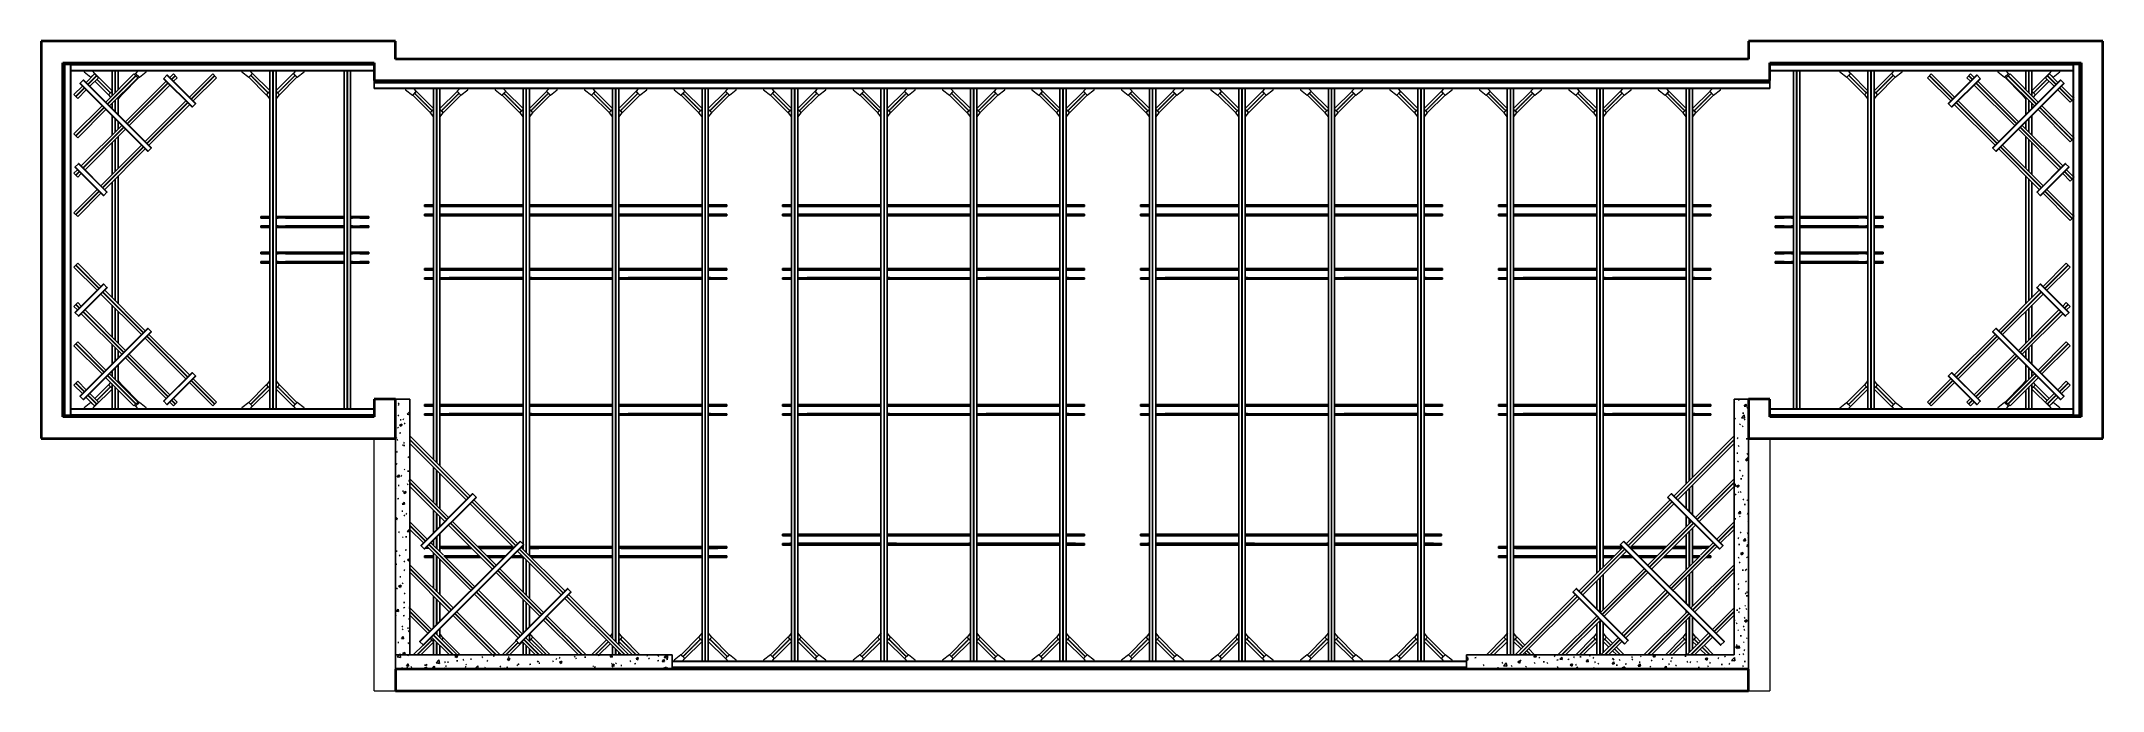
# Model space of a CAD drawing. Header units: millimetres. Extents: x -57600 to 57600, y -25200 to 11100.
import ezdxf

# ---------------------------------------------------------------- set-up
doc = ezdxf.new("R2010")
doc.units = ezdxf.units.MM
doc.linetypes.add('隱藏', pattern=[7.14375, 4.7625, -2.38125])
doc.layers.add('I-WALL', color=2, linetype='Continuous', lineweight=9)
doc.layers.add('S-BEAM', color=12, linetype='Continuous', lineweight=9)
for name, color, linetype in [('圍令', 7, 'Continuous'), ('托梁', 150, 'Continuous'), ('支撐', 80, 'Continuous'), ('斜撐', 131, 'Continuous')]:
    doc.layers.add(name, color=color, linetype=linetype)
doc.layers.get('0').off()
pattern_1 = [(0, (0, 0), (1625.6, 406.4), [67.056, -1152.144, 67.056, -1152.144, -6502.4]), (0, (0, 0), (1625.6, 406.4), [-2438.4, 67.056, -2371.344, 67.056, -1152.144, -2844.8]), (0, (0, 0), (1625.6, 406.4), [-6096, 67.056, -745.744, 67.056, -1964.944]), (120, (609.6, 203.2), (-1164.7527, 1204.611), [67.056, -1152.144, 67.056, -1152.144, -6502.4]), (120, (609.6, 203.2), (-1164.7527, 1204.611), [-2438.4, 67.056, -2371.344, 67.056, -1152.144, -2844.8]), (120, (609.6, 203.2), (-1164.7527, 1204.611), [-6096, 67.056, -745.744, 67.056, -1964.944]), (240, (812.8, 1016), (-460.8473, -1611.011), [67.056, -1152.144, 67.056, -1152.144, -6502.4]), (240, (812.8, 1016), (-460.8473, -1611.011), [-2438.4, 67.056, -2371.344, 67.056, -1152.144, -2844.8]), (240, (812.8, 1016), (-460.8473, -1611.011), [-6096, 67.056, -745.744, 67.056, -1964.944])]
pattern_2 = [(50, (0, 0), (1457.472, -127.512), [152.4, -1676.4]), (355, (0, 0), (-281.94, 1528.454), [121.92, -1341.12]), (100.451, (121.5, -10.6), (1175.54, 1400.933), [129.52, -1424.72]), (46.184, (0, 406.4), (2168.63, -336.34), [228.6, -2514.6]), (96.636, (180.7, 378.4), (1899.22, 1979.42), [194.28, -2137.08]), (351.184, (0, 406.4), (1899.24, 1979.4), [182.88, -2011.68]), (21, (203.2, 304.8), (1212.915, -818.12), [152.4, -1676.4]), (326, (203.2, 304.8), (494.417, 1473.504), [121.92, -1341.12]), (71.451, (304.3, 236.6), (1707.337, 655.37), [129.52, -1424.72]), (37.5, (0, 0), (24.7094, 676.44), [67.056, -1257.808, 67.056, -1294.384, -1346.2]), (37.5, (0, 0), (24.7094, 676.44), [-2686.304, 67.056, -1279.144]), (7.5, (0, 0), (534.558, 801.444), [67.056, -709.168, 67.056, -1227.328, -513.08]), (7.5, (0, 0), (534.558, 801.444), [-2070.608, 67.056, -446.024]), (327.5, (-453.14, 0), (1084.7275, -45.831), [67.056, -440.944, 67.056, -1517.904, -2103.12]), (327.5, (-453.14, 0), (1084.7275, -45.831), [-2092.96, 67.056, -2036.064]), (317.5, (-656.3, 0), (1185.035, 203.414), [67.056, -593.344, 67.056, -985.52, -1493.52]), (317.5, (-656.3, 0), (1185.035, 203.414), [-1712.976, 67.056, -1426.464])]

# ---------------------------------------------------------------- blocks, each defined once
blk = doc.blocks.new('670-CO-Y05-ARSE_rvt-1-第一層支撐平面圖')
at = {"layer": 'I-WALL', "color": 7, "lineweight": 35}
for p, q in [((-56400, 11100), (-57600, 11100)), ((-57600, 11100), (-57600, -9900)), ((-39000, 11100), (-56400, 11100)), ((-37800, 11100), (-39000, 11100)), ((-37800, 10100), (-37800, 11100)), ((39000, 11100), (37800, 11100)), ((37800, 11100), (37800, 10100)), ((57600, 11100), (39000, 11100)), ((57600, 9900), (57600, 11100)), ((-56400, -9900), (-56400, 9900)), ((-56400, 9900), (-39000, 9900)), ((-39000, 9900), (-39000, 8900)), ((37800, 10100), (-37800, 10100)), ((39000, 8900), (39000, 9900)), ((39000, 9900), (56400, 9900)), ((56400, 9900), (56400, -9900)), ((57600, -11100), (57600, 9900)), ((-39000, 8900), (-37800, 8900)), ((-37800, 8900), (37800, 8900)), ((37800, 8900), (39000, 8900)), ((-39000, -8900), (-39000, -9900)), ((-37800, -8900), (-39000, -8900)), ((-37800, -11100), (-37800, -8900)), ((37800, -8900), (37800, -11100)), ((39000, -8900), (37800, -8900)), ((39000, -9900), (39000, -8900)), ((-57600, -9900), (-57600, -11100)), ((-39000, -9900), (-56400, -9900)), ((56400, -9900), (39000, -9900)), ((-57600, -11100), (-39000, -11100)), ((-39000, -11100), (-37800, -11100)), ((37800, -11100), (39000, -11100)), ((39000, -11100), (56400, -11100)), ((56400, -11100), (57600, -11100)), ((37800, -24000), (-37800, -24000)), ((-37800, -24000), (-37800, -25200)), ((37800, -25200), (37800, -24000)), ((-37800, -25200), (37800, -25200))]:
    blk.add_line(p, q, dxfattribs=at)
at = {"layer": 'I-WALL', "color": 250, "lineweight": 18}
for p, q in [((-39000, -25200), (-39000, -11100)), ((39000, -11100), (39000, -25200)), ((-39000, -25200), (-37800, -25200)), ((37800, -25200), (39000, -25200))]:
    blk.add_line(p, q, dxfattribs=at)
blk = doc.blocks.new('水平支撐_單雙_ - H350x350x12x19 mm 單-839401-第一層支撐平面圖')
at = {"layer": '支撐'}
for p, q in [((-9450, -175), (-9450, 175)), ((-9450, 175), (9450, 175)), ((9450, 175), (9450, -175)), ((-9450, -175), (9450, -175))]:
    blk.add_line(p, q, dxfattribs=at)
at = {"layer": '支撐', "linetype": '隱藏'}
for p, q in [((-9450, 6), (9450, 6)), ((9450, 6), (-9450, 6)), ((-9450, -6), (9450, -6)), ((9450, -6), (-9450, -6))]:
    blk.add_line(p, q, dxfattribs=at)
blk = doc.blocks.new('水平支撐_單雙_ - H350x350x12x19 mm 單-839404-第一層支撐平面圖')
at = {"layer": '支撐'}
for p, q in [((-9450, 175), (-8398, 175)), ((-7974, 175), (-7007, 175)), ((-6582, 175), (-6198, 175)), ((-5774, 175), (-3998, 175)), ((-3574, 175), (3573, 175)), ((3997, 175), (5773, 175)), ((6197, 175), (6582, 175)), ((7007, 175), (7973, 175)), ((8397, 175), (9450, 175)), ((-9450, -175), (-8048, -175)), ((-7624, -175), (-7357, -175)), ((-6932, -175), (-5848, -175)), ((-5424, -175), (-3648, -175)), ((-3224, -175), (3223, -175)), ((3647, -175), (5423, -175)), ((5847, -175), (6932, -175)), ((7357, -175), (7623, -175)), ((8047, -175), (9450, -175))]:
    blk.add_line(p, q, dxfattribs=at)
at = {"layer": '支撐', "linetype": '隱藏'}
for p, q in [((-9450, 6), (-8229, 6)), ((-8229, 6), (-9450, 6)), ((-7805, 6), (-7176, 6)), ((-7176, 6), (-7805, 6)), ((-6751, 6), (-6029, 6)), ((-6029, 6), (-6751, 6)), ((-5605, 6), (-3829, 6)), ((-3829, 6), (-5605, 6)), ((-3405, 6), (3404, 6)), ((3404, 6), (-3405, 6)), ((3828, 6), (5602, 6)), ((5602, 6), (3828, 6)), ((6028, 6), (6751, 6)), ((6751, 6), (6028, 6)), ((7176, 6), (7804, 6)), ((7804, 6), (7176, 6)), ((8228, 6), (9450, 6)), ((9450, 6), (8228, 6)), ((-9450, -6), (-8217, -6)), ((-8217, -6), (-9450, -6)), ((-7793, -6), (-7188, -6)), ((-7188, -6), (-7793, -6)), ((-6763, -6), (-6017, -6)), ((-6017, -6), (-6763, -6)), ((-5593, -6), (-3817, -6)), ((-3817, -6), (-5593, -6)), ((-3393, -6), (3392, -6)), ((3392, -6), (-3393, -6)), ((3816, -6), (5592, -6)), ((5592, -6), (3816, -6)), ((6016, -6), (6763, -6)), ((6763, -6), (6016, -6)), ((7188, -6), (7792, -6)), ((7792, -6), (7188, -6)), ((8216, -6), (9450, -6)), ((9450, -6), (8216, -6))]:
    blk.add_line(p, q, dxfattribs=at)
blk = doc.blocks.new('水平支撐_單雙_ - H350x350x12x19 mm 單-1879877-第一層支撐平面圖')
at = {"layer": '支撐'}
for p, q in [((-9450, -175), (-9450, 175)), ((-9450, 175), (9450, 175)), ((9450, 175), (9450, -175)), ((-9450, -175), (9450, -175))]:
    blk.add_line(p, q, dxfattribs=at)
at = {"layer": '支撐', "linetype": '隱藏'}
for p, q in [((-9450, 6), (9450, 6)), ((9450, 6), (-9450, 6)), ((-9450, -6), (9450, -6)), ((9450, -6), (-9450, -6))]:
    blk.add_line(p, q, dxfattribs=at)
blk = doc.blocks.new('圍令_單雙_ - H350x350x12x19 mm 單-1314376-第一層支撐平面圖')
at = {"layer": '圍令', "linetype": '隱藏'}
for p, q in [((-9955.25, 156), (9644.75, 156)), ((-9955.25, -156), (9644.75, -156))]:
    blk.add_line(p, q, dxfattribs=at)
blk = doc.blocks.new('圍令_單雙_ - H350x350x12x19 mm 單-1878367-第一層支撐平面圖')
at = {"layer": '圍令'}
for p, q in [((-8529, 156), (-8529, 175)), ((-8529, 175), (8421, 175)), ((-8529, 156), (8421, 156)), ((-8529, -175), (-8529, -156)), ((-8529, -156), (8421, -156)), ((-8529, -175), (8421, -175))]:
    blk.add_line(p, q, dxfattribs=at)
at = {"layer": '圍令', "linetype": '隱藏'}
for p, q in [((-8529, 156), (8421, 156)), ((-8529, -156), (8421, -156))]:
    blk.add_line(p, q, dxfattribs=at)
blk = doc.blocks.new('圍令_單雙_ - H350x350x12x19 mm 單-1878369-第一層支撐平面圖')
at = {"layer": 'S-BEAM'}
blk.add_line((-8387.5, 156), (-8387.5, 175), dxfattribs=at)
at = {"layer": '圍令'}
for p, q in [((-8387.5, 175), (8562.5, 175)), ((-8387.5, 156), (8562.5, 156)), ((-8387.5, -175), (-8387.5, -156)), ((-8387.5, -156), (8562.5, -156)), ((-8387.5, -175), (8562.5, -175))]:
    blk.add_line(p, q, dxfattribs=at)
at = {"layer": '圍令', "linetype": '隱藏'}
for p, q in [((-8387.5, 156), (8562.5, 156)), ((-8387.5, -156), (8562.5, -156))]:
    blk.add_line(p, q, dxfattribs=at)
blk = doc.blocks.new('水平支撐_單雙_ - H300x300x10x15 mm 單-1878371-第一層支撐平面圖')
at = {"layer": '斜撐'}
for p, q in [((-5484, -150), (-5484, 150)), ((-5484, 150), (-3650, 150)), ((-3350, 150), (-150, 150)), ((150, 150), (3347, 150)), ((3650, 150), (5484, 150)), ((5484, 150), (5484, -150)), ((-5484, -150), (-3650, -150)), ((-3350, -150), (-150, -150)), ((150, -150), (3350, -150)), ((3650, -150), (5484, -150))]:
    blk.add_line(p, q, dxfattribs=at)
at = {"layer": '斜撐', "linetype": '隱藏'}
for p, q in [((-5484, 5), (-3650, 5)), ((-3650, 5), (-5484, 5)), ((-3350, 5), (-151, 5)), ((-151, 5), (-3350, 5)), ((150, 5), (3350, 5)), ((3350, 5), (150, 5)), ((3650, 5), (5484, 5)), ((5484, 5), (3650, 5)), ((-5484, -5), (-3650, -5)), ((-3650, -5), (-5484, -5)), ((-3350, -5), (-150, -5)), ((-150, -5), (-3350, -5)), ((150, -5), (3350, -5)), ((3350, -5), (150, -5)), ((3650, -5), (5484, -5)), ((5484, -5), (3650, -5))]:
    blk.add_line(p, q, dxfattribs=at)
blk = doc.blocks.new('水平支撐_單雙_ - H300x300x10x15 mm 單-1878373-第一層支撐平面圖')
at = {"layer": '斜撐'}
for p, q in [((-3929, -150), (-3929, 150)), ((-3929, 150), (-3650, 150)), ((-3350, 150), (-150, 150)), ((150, 150), (3350, 150)), ((3650, 150), (3929, 150)), ((3929, 150), (3929, -150)), ((-3929, -150), (-3650, -150)), ((-3350, -150), (-150, -150)), ((150, -150), (3350, -150)), ((3650, -150), (3929, -150))]:
    blk.add_line(p, q, dxfattribs=at)
at = {"layer": '斜撐', "linetype": '隱藏'}
for p, q in [((-3929, 5), (-3649, 5)), ((-3649, 5), (-3929, 5)), ((-3351, 5), (-150, 5)), ((-150, 5), (-3351, 5)), ((150, 5), (3351, 5)), ((3351, 5), (150, 5)), ((3649, 5), (3929, 5)), ((3929, 5), (3649, 5)), ((-3929, -5), (-3649, -5)), ((-3649, -5), (-3929, -5)), ((-3351, -5), (-150, -5)), ((-150, -5), (-3351, -5)), ((150, -5), (3351, -5)), ((3351, -5), (150, -5)), ((3649, -5), (3929, -5)), ((3929, -5), (3649, -5))]:
    blk.add_line(p, q, dxfattribs=at)
blk = doc.blocks.new('水平支撐_單雙_ - H300x300x10x15 mm 單-1878375-第一層支撐平面圖')
at = {"layer": '斜撐'}
for p, q in [((-2373, -150), (-2373, 150)), ((-2373, 150), (-150, 150)), ((150, 150), (2373, 150)), ((2373, 150), (2373, -150)), ((-2373, -150), (-150, -150)), ((150, -150), (2373, -150))]:
    blk.add_line(p, q, dxfattribs=at)
at = {"layer": '斜撐', "linetype": '隱藏'}
for p, q in [((-2373, 5), (-150, 5)), ((-150, 5), (-2373, 5)), ((150, 5), (2373, 5)), ((2373, 5), (150, 5)), ((-2373, -5), (-150, -5)), ((-150, -5), (-2373, -5)), ((150, -5), (2373, -5)), ((2373, -5), (150, -5))]:
    blk.add_line(p, q, dxfattribs=at)
blk = doc.blocks.new('水平支撐_單雙_ - H300x300x10x15 mm 單-1878377-第一層支撐平面圖')
at = {"layer": '斜撐'}
for p, q in [((-818, -150), (-818, 150)), ((-818, 150), (-150, 150)), ((150, 150), (818, 150)), ((818, 150), (818, -150)), ((-818, -150), (-150, -150)), ((150, -150), (818, -150))]:
    blk.add_line(p, q, dxfattribs=at)
at = {"layer": '斜撐', "linetype": '隱藏'}
for p, q in [((-818, 5), (-150, 5)), ((-150, 5), (-818, 5)), ((150, 5), (818, 5)), ((818, 5), (150, 5)), ((-818, -5), (-150, -5)), ((-150, -5), (-818, -5)), ((150, -5), (818, -5)), ((818, -5), (150, -5))]:
    blk.add_line(p, q, dxfattribs=at)
blk = doc.blocks.new('水平支撐_單雙_ - H300x300x10x15 mm 單-1314262-第一層支撐平面圖')
at = {"layer": '斜撐'}
for p, q in [((-5485, -150), (-5485, 150)), ((-3650, 150), (-5485, 150)), ((-150, 150), (-3350, 150)), ((3350, 150), (150, 150)), ((5485, 150), (3650, 150)), ((5485, 150), (5485, -150)), ((-3650, -150), (-5485, -150)), ((-150, -150), (-3350, -150)), ((3350, -150), (150, -150)), ((5485, -150), (3650, -150))]:
    blk.add_line(p, q, dxfattribs=at)
at = {"layer": '斜撐', "linetype": '隱藏'}
for p, q in [((-5485, 5), (-3650, 5)), ((-3650, 5), (-5485, 5)), ((-3350, 5), (-150, 5)), ((-150, 5), (-3350, 5)), ((150, 5), (3350, 5)), ((3350, 5), (150, 5)), ((3650, 5), (5485, 5)), ((5485, 5), (3650, 5)), ((-5485, -5), (-3650, -5)), ((-3650, -5), (-5485, -5)), ((-3350, -5), (-150, -5)), ((-150, -5), (-3350, -5)), ((150, -5), (3350, -5)), ((3350, -5), (150, -5)), ((3650, -5), (5485, -5)), ((5485, -5), (3650, -5))]:
    blk.add_line(p, q, dxfattribs=at)
blk = doc.blocks.new('水平支撐_單雙_ - H300x300x10x15 mm 單-1314264-第一層支撐平面圖')
at = {"layer": '斜撐'}
for p, q in [((-3930, -150), (-3930, 150)), ((-3650, 150), (-3930, 150)), ((-150, 150), (-3350, 150)), ((3350, 150), (150, 150)), ((3930, 150), (3650, 150)), ((3930, 150), (3930, -150)), ((-3650, -150), (-3930, -150)), ((-150, -150), (-3350, -150)), ((3350, -150), (150, -150)), ((3930, -150), (3650, -150))]:
    blk.add_line(p, q, dxfattribs=at)
at = {"layer": '斜撐', "linetype": '隱藏'}
for p, q in [((-3930, 5), (-3649, 5)), ((-3649, 5), (-3930, 5)), ((-3351, 5), (-150, 5)), ((-150, 5), (-3351, 5)), ((150, 5), (3351, 5)), ((3351, 5), (150, 5)), ((3649, 5), (3930, 5)), ((3930, 5), (3649, 5)), ((-3930, -5), (-3649, -5)), ((-3649, -5), (-3930, -5)), ((-3351, -5), (-150, -5)), ((-150, -5), (-3351, -5)), ((150, -5), (3351, -5)), ((3351, -5), (150, -5)), ((3649, -5), (3930, -5)), ((3930, -5), (3649, -5))]:
    blk.add_line(p, q, dxfattribs=at)
blk = doc.blocks.new('水平支撐_單雙_ - H300x300x10x15 mm 單-1314266-第一層支撐平面圖')
at = {"layer": '斜撐'}
for p, q in [((-2374, -150), (-2374, 150)), ((-150, 150), (-2374, 150)), ((2374, 150), (150, 150)), ((2374, 150), (2374, -150)), ((-150, -150), (-2374, -150)), ((2374, -150), (150, -150))]:
    blk.add_line(p, q, dxfattribs=at)
at = {"layer": '斜撐', "linetype": '隱藏'}
for p, q in [((-2374, 5), (-150, 5)), ((-150, 5), (-2374, 5)), ((150, 5), (2374, 5)), ((2374, 5), (150, 5)), ((-2374, -5), (-150, -5)), ((-150, -5), (-2374, -5)), ((150, -5), (2374, -5)), ((2374, -5), (150, -5))]:
    blk.add_line(p, q, dxfattribs=at)
blk = doc.blocks.new('水平支撐_單雙_ - H300x300x10x15 mm 單-1314268-第一層支撐平面圖')
at = {"layer": '斜撐'}
for p, q in [((-818, -150), (-818, 150)), ((-150, 150), (-818, 150)), ((818, 150), (150, 150)), ((818, 150), (818, -150)), ((-150, -150), (-818, -150)), ((818, -150), (150, -150))]:
    blk.add_line(p, q, dxfattribs=at)
at = {"layer": '斜撐', "linetype": '隱藏'}
for p, q in [((-818, 5), (-150, 5)), ((-150, 5), (-818, 5)), ((150, 5), (818, 5)), ((818, 5), (150, 5)), ((-818, -5), (-150, -5)), ((-150, -5), (-818, -5)), ((150, -5), (818, -5)), ((818, -5), (150, -5))]:
    blk.add_line(p, q, dxfattribs=at)
blk = doc.blocks.new('M_C-槽 - 槽鋼壓樑-C300x90x10x15_5-1720902-第一層支撐平面圖')
at = {"layer": '托梁'}
for p, q in [((-50557, 9219), (-50568, 9208)), ((-48962, 7624), (-50557, 9219)), ((-50758, 9018), (-50769, 9007)), ((-49174, 7412), (-50769, 9007)), ((-50758, 9018), (-50751, 9025)), ((-49163, 7423), (-50758, 9018)), ((-49163, 7423), (-50758, 9018)), ((-50751, 9025), (-50575, 9200)), ((-49156, 7430), (-50751, 9025)), ((-50575, 9200), (-50568, 9208)), ((-48980, 7606), (-50575, 9200)), ((-50568, 9208), (-48973, 7613)), ((-48973, 7613), (-50568, 9208)), ((-49174, 7412), (-49163, 7423)), ((-49156, 7430), (-49163, 7423)), ((-48980, 7606), (-49156, 7430)), ((-48973, 7613), (-48980, 7606)), ((-48973, 7613), (-48962, 7624))]:
    blk.add_line(p, q, dxfattribs=at)
at = {"layer": '托梁', "linetype": '隱藏'}
for p, q in [((-49163, 7423), (-50758, 9018)), ((-48973, 7613), (-50568, 9208))]:
    blk.add_line(p, q, dxfattribs=at)
blk = doc.blocks.new('M_C-槽 - 槽鋼壓樑-C300x90x10x15_5-1720900-第一層支撐平面圖')
at = {"layer": '托梁'}
for p, q in [((-55708, 4068), (-55719, 4057)), ((-54124, 2462), (-55719, 4057)), ((-55708, 4068), (-55700, 4075)), ((-54113, 2473), (-55708, 4068)), ((-54113, 2473), (-55708, 4068)), ((-55700, 4075), (-55525, 4251)), ((-54106, 2480), (-55700, 4075)), ((-55525, 4251), (-55518, 4258)), ((-53930, 2656), (-55525, 4251)), ((-55507, 4269), (-55518, 4258)), ((-55518, 4258), (-53923, 2663)), ((-53923, 2663), (-55518, 4258)), ((-53912, 2674), (-55507, 4269)), ((-54124, 2462), (-54113, 2473)), ((-54106, 2480), (-54113, 2473)), ((-53930, 2656), (-54106, 2480)), ((-53923, 2663), (-53930, 2656)), ((-53923, 2663), (-53912, 2674))]:
    blk.add_line(p, q, dxfattribs=at)
at = {"layer": '托梁', "linetype": '隱藏'}
for p, q in [((-54113, 2473), (-55708, 4068)), ((-53923, 2663), (-55518, 4258))]:
    blk.add_line(p, q, dxfattribs=at)
blk = doc.blocks.new('M_C-槽 - 槽鋼壓樑-C300x90x10x15_5-1720952-第一層支撐平面圖')
at = {"layer": '托梁'}
for p, q in [((-50768, -9006), (-49173, -7411)), ((-50757, -9017), (-49162, -7422)), ((-50757, -9017), (-49162, -7422)), ((-50750, -9024), (-49155, -7429)), ((-50574, -9200), (-48980, -7605)), ((-48972, -7612), (-50567, -9207)), ((-50567, -9207), (-48972, -7612)), ((-50556, -9218), (-48961, -7623)), ((-49162, -7422), (-49173, -7411)), ((-49162, -7422), (-49155, -7429)), ((-49155, -7429), (-48980, -7605)), ((-48980, -7605), (-48972, -7612)), ((-48961, -7623), (-48972, -7612)), ((-50768, -9006), (-50757, -9017)), ((-50750, -9024), (-50757, -9017)), ((-50574, -9200), (-50750, -9024)), ((-50567, -9207), (-50574, -9200)), ((-50567, -9207), (-50556, -9218))]:
    blk.add_line(p, q, dxfattribs=at)
at = {"layer": '托梁', "linetype": '隱藏'}
for p, q in [((-49162, -7422), (-50757, -9017)), ((-48972, -7612), (-50567, -9207))]:
    blk.add_line(p, q, dxfattribs=at)
blk = doc.blocks.new('M_C-槽 - 槽鋼壓樑-C300x90x10x15_5-1879987-第一層支撐平面圖')
at = {"layer": '托梁'}
for p, q in [((-55718, -4056), (-54123, -2461)), ((-55707, -4067), (-54112, -2472)), ((-55707, -4067), (-54112, -2472)), ((-55700, -4074), (-54105, -2480)), ((-55524, -4250), (-53929, -2655)), ((-53922, -2662), (-55517, -4257)), ((-55517, -4257), (-53922, -2662)), ((-55506, -4268), (-53911, -2673)), ((-54112, -2472), (-54123, -2461)), ((-54112, -2472), (-54105, -2480)), ((-54105, -2480), (-53929, -2655)), ((-53929, -2655), (-53922, -2662)), ((-53911, -2673), (-53922, -2662)), ((-55718, -4056), (-55707, -4067)), ((-55700, -4074), (-55707, -4067)), ((-55524, -4250), (-55700, -4074)), ((-55517, -4257), (-55524, -4250)), ((-55517, -4257), (-55506, -4268))]:
    blk.add_line(p, q, dxfattribs=at)
at = {"layer": '托梁', "linetype": '隱藏'}
for p, q in [((-54112, -2472), (-55707, -4067)), ((-53922, -2662), (-55517, -4257))]:
    blk.add_line(p, q, dxfattribs=at)
blk = doc.blocks.new('水平支撐_單雙_ - H350x350x12x19 mm 單-1876908-第一層支撐平面圖')
at = {"layer": '支撐'}
for p, q in [((-9450, -175), (-9450, 175)), ((9450, 175), (-9450, 175)), ((9450, 175), (9450, -175)), ((9450, -175), (-9450, -175))]:
    blk.add_line(p, q, dxfattribs=at)
at = {"layer": '支撐', "linetype": '隱藏'}
for p, q in [((-9450, 6), (9450, 6)), ((9450, 6), (-9450, 6)), ((-9450, -6), (9450, -6)), ((9450, -6), (-9450, -6))]:
    blk.add_line(p, q, dxfattribs=at)
blk = doc.blocks.new('水平支撐_單雙_ - H350x350x12x19 mm 單-840642-第一層支撐平面圖')
at = {"layer": '支撐'}
for p, q in [((-8048, 175), (-9450, 175)), ((-7357, 175), (-7624, 175)), ((-5848, 175), (-6932, 175)), ((-3648, 175), (-5424, 175)), ((3223, 175), (-3224, 175)), ((5423, 175), (3647, 175)), ((6932, 175), (5847, 175)), ((7623, 175), (7357, 175)), ((9450, 175), (8047, 175)), ((-8398, -175), (-9450, -175)), ((-7007, -175), (-7974, -175)), ((-6198, -175), (-6582, -175)), ((-3998, -175), (-5774, -175)), ((3573, -175), (-3574, -175)), ((5773, -175), (3997, -175)), ((6582, -175), (6197, -175)), ((7973, -175), (7007, -175)), ((9450, -175), (8397, -175))]:
    blk.add_line(p, q, dxfattribs=at)
at = {"layer": '支撐', "linetype": '隱藏'}
for p, q in [((-9450, 6), (-8217, 6)), ((-8217, 6), (-9450, 6)), ((-7793, 6), (-7188, 6)), ((-7188, 6), (-7793, 6)), ((-6763, 6), (-6017, 6)), ((-6017, 6), (-6763, 6)), ((-5593, 6), (-3817, 6)), ((-3817, 6), (-5593, 6)), ((-3393, 6), (3392, 6)), ((3392, 6), (-3393, 6)), ((3816, 6), (5592, 6)), ((5592, 6), (3816, 6)), ((6016, 6), (6763, 6)), ((6763, 6), (6016, 6)), ((7188, 6), (7792, 6)), ((7792, 6), (7188, 6)), ((8216, 6), (9450, 6)), ((9450, 6), (8216, 6)), ((-9450, -6), (-8229, -6)), ((-8229, -6), (-9450, -6)), ((-7805, -6), (-7176, -6)), ((-7176, -6), (-7805, -6)), ((-6751, -6), (-6029, -6)), ((-6029, -6), (-6751, -6)), ((-5605, -6), (-3829, -6)), ((-3829, -6), (-5605, -6)), ((-3405, -6), (3404, -6)), ((3404, -6), (-3405, -6)), ((3828, -6), (5602, -6)), ((5602, -6), (3828, -6)), ((6028, -6), (6751, -6)), ((6751, -6), (6028, -6)), ((7176, -6), (7804, -6)), ((7804, -6), (7176, -6)), ((8228, -6), (9450, -6)), ((9450, -6), (8228, -6))]:
    blk.add_line(p, q, dxfattribs=at)
blk = doc.blocks.new('水平支撐_單雙_ - H350x350x12x19 mm 單-1876944-第一層支撐平面圖')
at = {"layer": '支撐'}
for p, q in [((-9450, -175), (-9450, 175)), ((9450, 175), (-9450, 175)), ((9450, 175), (9450, -175)), ((9450, -175), (-9450, -175))]:
    blk.add_line(p, q, dxfattribs=at)
at = {"layer": '支撐', "linetype": '隱藏'}
for p, q in [((-9450, 6), (9450, 6)), ((9450, 6), (-9450, 6)), ((-9450, -6), (9450, -6)), ((9450, -6), (-9450, -6))]:
    blk.add_line(p, q, dxfattribs=at)
blk = doc.blocks.new('圍令_單雙_ - H350x350x12x19 mm 單-1874514-第一層支撐平面圖')
at = {"layer": '圍令', "linetype": '隱藏'}
for p, q in [((-9955.25, 156), (9644.75, 156)), ((-9955.25, -156), (9644.75, -156))]:
    blk.add_line(p, q, dxfattribs=at)
blk = doc.blocks.new('圍令_單雙_ - H350x350x12x19 mm 單-1874231-第一層支撐平面圖')
at = {"layer": '圍令'}
for p, q in [((-8529, 156), (-8529, 175)), ((8421, 175), (-8529, 175)), ((8421, 156), (-8529, 156)), ((-8529, -175), (-8529, -156)), ((8421, -156), (-8529, -156)), ((8421, -175), (-8529, -175))]:
    blk.add_line(p, q, dxfattribs=at)
at = {"layer": '圍令', "linetype": '隱藏'}
for p, q in [((-8529, 156), (8421, 156)), ((-8529, -156), (8421, -156))]:
    blk.add_line(p, q, dxfattribs=at)
blk = doc.blocks.new('圍令_單雙_ - H350x350x12x19 mm 單-1874558-第一層支撐平面圖')
at = {"layer": '圍令'}
for p, q in [((-8387.5, 156), (-8387.5, 175)), ((8562.5, 156), (-8387.5, 156)), ((-8387.5, -175), (-8387.5, -156)), ((8562.5, -156), (-8387.5, -156)), ((8562.5, -175), (-8387.5, -175))]:
    blk.add_line(p, q, dxfattribs=at)
at = {"layer": '圍令', "linetype": '隱藏'}
for p, q in [((-8387.5, 156), (8562.5, 156)), ((-8387.5, -156), (8562.5, -156))]:
    blk.add_line(p, q, dxfattribs=at)
blk = doc.blocks.new('水平支撐_單雙_ - H300x300x10x15 mm 單-1874150-第一層支撐平面圖')
at = {"layer": '斜撐'}
for p, q in [((-5484, -150), (-5484, 150)), ((-3650, 150), (-5484, 150)), ((-150, 150), (-3350, 150)), ((3350, 150), (150, 150)), ((5733, 150), (3650, 150)), ((5794, 150), (5760, 150)), ((5794, 150), (5794, 115)), ((5794, 88), (5794, -150)), ((-3650, -150), (-5484, -150)), ((-150, -150), (-3350, -150)), ((3347, -150), (150, -150)), ((5794, -150), (3650, -150))]:
    blk.add_line(p, q, dxfattribs=at)
at = {"layer": '斜撐', "linetype": '隱藏'}
for p, q in [((-5484, 5), (-3650, 5)), ((-3650, 5), (-5484, 5)), ((-3350, 5), (-150, 5)), ((-150, 5), (-3350, 5)), ((150, 5), (3350, 5)), ((3350, 5), (150, 5)), ((3650, 5), (5794, 5)), ((5794, 5), (3650, 5)), ((-5484, -5), (-3650, -5)), ((-3650, -5), (-5484, -5)), ((-3350, -5), (-150, -5)), ((-150, -5), (-3350, -5)), ((150, -5), (3350, -5)), ((3350, -5), (150, -5)), ((3650, -5), (5794, -5)), ((5794, -5), (3650, -5))]:
    blk.add_line(p, q, dxfattribs=at)
blk = doc.blocks.new('水平支撐_單雙_ - H300x300x10x15 mm 單-1874152-第一層支撐平面圖')
at = {"layer": '斜撐'}
for p, q in [((-3929, -150), (-3929, 150)), ((-3650, 150), (-3929, 150)), ((-150, 150), (-3350, 150)), ((3350, 150), (150, 150)), ((4177, 150), (3650, 150)), ((4239, 150), (4204, 150)), ((4239, 150), (4239, 115)), ((4239, 88), (4239, -150)), ((-3650, -150), (-3929, -150)), ((-150, -150), (-3350, -150)), ((3350, -150), (150, -150)), ((4239, -150), (3650, -150))]:
    blk.add_line(p, q, dxfattribs=at)
at = {"layer": '斜撐', "linetype": '隱藏'}
for p, q in [((-3929, 5), (-3649, 5)), ((-3649, 5), (-3929, 5)), ((-3351, 5), (-150, 5)), ((-150, 5), (-3351, 5)), ((150, 5), (3351, 5)), ((3351, 5), (150, 5)), ((3649, 5), (4239, 5)), ((4239, 5), (3649, 5)), ((-3929, -5), (-3649, -5)), ((-3649, -5), (-3929, -5)), ((-3351, -5), (-150, -5)), ((-150, -5), (-3351, -5)), ((150, -5), (3351, -5)), ((3351, -5), (150, -5)), ((3649, -5), (4239, -5)), ((4239, -5), (3649, -5))]:
    blk.add_line(p, q, dxfattribs=at)
blk = doc.blocks.new('水平支撐_單雙_ - H300x300x10x15 mm 單-1874154-第一層支撐平面圖')
at = {"layer": '斜撐'}
for p, q in [((-2373, -150), (-2373, 150)), ((-149, 150), (-2373, 150)), ((2622, 150), (149, 150)), ((2683, 150), (2648, 150)), ((2683, 150), (2683, 115)), ((2683, 88), (2683, -150)), ((-150, -150), (-2373, -150)), ((2683, -150), (150, -150))]:
    blk.add_line(p, q, dxfattribs=at)
at = {"layer": '斜撐', "linetype": '隱藏'}
for p, q in [((-2373, 5), (-150, 5)), ((-150, 5), (-2373, 5)), ((150, 5), (2683, 5)), ((2683, 5), (150, 5)), ((-2373, -5), (-150, -5)), ((-150, -5), (-2373, -5)), ((150, -5), (2683, -5)), ((2683, -5), (150, -5))]:
    blk.add_line(p, q, dxfattribs=at)
blk = doc.blocks.new('水平支撐_單雙_ - H300x300x10x15 mm 單-1874156-第一層支撐平面圖')
at = {"layer": '斜撐'}
for p, q in [((-818, -150), (-818, 150)), ((-150, 150), (-818, 150)), ((1066, 150), (150, 150)), ((1128, 150), (1093, 150)), ((1128, 150), (1128, 115)), ((1128, 88), (1128, -150)), ((-150, -150), (-818, -150)), ((1128, -150), (150, -150))]:
    blk.add_line(p, q, dxfattribs=at)
at = {"layer": '斜撐', "linetype": '隱藏'}
for p, q in [((-818, 5), (-150, 5)), ((-150, 5), (-818, 5)), ((150, 5), (1128, 5)), ((1128, 5), (150, 5)), ((-818, -5), (-150, -5)), ((-150, -5), (-818, -5)), ((150, -5), (1128, -5)), ((1128, -5), (150, -5))]:
    blk.add_line(p, q, dxfattribs=at)
blk = doc.blocks.new('水平支撐_單雙_ - H300x300x10x15 mm 單-1874388-第一層支撐平面圖')
at = {"layer": '斜撐'}
for p, q in [((-5485, -150), (-5485, 150)), ((-5485, 150), (-3650, 150)), ((-3350, 150), (-150, 150)), ((150, 150), (3350, 150)), ((3650, 150), (5485, 150)), ((5485, 150), (5485, -150)), ((-5485, -150), (-3650, -150)), ((-3350, -150), (-150, -150)), ((150, -150), (3350, -150)), ((3650, -150), (5485, -150))]:
    blk.add_line(p, q, dxfattribs=at)
at = {"layer": '斜撐', "linetype": '隱藏'}
for p, q in [((-5485, 5), (-3650, 5)), ((-3650, 5), (-5485, 5)), ((-3350, 5), (-150, 5)), ((-150, 5), (-3350, 5)), ((150, 5), (3350, 5)), ((3350, 5), (150, 5)), ((3650, 5), (5485, 5)), ((5485, 5), (3650, 5)), ((-5485, -5), (-3650, -5)), ((-3650, -5), (-5485, -5)), ((-3350, -5), (-150, -5)), ((-150, -5), (-3350, -5)), ((150, -5), (3350, -5)), ((3350, -5), (150, -5)), ((3650, -5), (5485, -5)), ((5485, -5), (3650, -5))]:
    blk.add_line(p, q, dxfattribs=at)
blk = doc.blocks.new('水平支撐_單雙_ - H300x300x10x15 mm 單-1874390-第一層支撐平面圖')
at = {"layer": '斜撐'}
for p, q in [((-3930, -150), (-3930, 150)), ((-3930, 150), (-3650, 150)), ((-3350, 150), (-150, 150)), ((150, 150), (3350, 150)), ((3650, 150), (3930, 150)), ((3930, 150), (3930, -150)), ((-3930, -150), (-3650, -150)), ((-3350, -150), (-150, -150)), ((150, -150), (3350, -150)), ((3650, -150), (3930, -150))]:
    blk.add_line(p, q, dxfattribs=at)
at = {"layer": '斜撐', "linetype": '隱藏'}
for p, q in [((-3930, 5), (-3649, 5)), ((-3649, 5), (-3930, 5)), ((-3351, 5), (-150, 5)), ((-150, 5), (-3351, 5)), ((150, 5), (3351, 5)), ((3351, 5), (150, 5)), ((3649, 5), (3930, 5)), ((3930, 5), (3649, 5)), ((-3930, -5), (-3649, -5)), ((-3649, -5), (-3930, -5)), ((-3351, -5), (-150, -5)), ((-150, -5), (-3351, -5)), ((150, -5), (3351, -5)), ((3351, -5), (150, -5)), ((3649, -5), (3930, -5)), ((3930, -5), (3649, -5))]:
    blk.add_line(p, q, dxfattribs=at)
blk = doc.blocks.new('水平支撐_單雙_ - H300x300x10x15 mm 單-1874392-第一層支撐平面圖')
at = {"layer": '斜撐'}
for p, q in [((-2374, -150), (-2374, 150)), ((-2374, 150), (-150, 150)), ((150, 150), (2374, 150)), ((2374, 150), (2374, -150)), ((-2374, -150), (-150, -150)), ((150, -150), (2374, -150))]:
    blk.add_line(p, q, dxfattribs=at)
at = {"layer": '斜撐', "linetype": '隱藏'}
for p, q in [((-2374, 5), (-150, 5)), ((-150, 5), (-2374, 5)), ((150, 5), (2374, 5)), ((2374, 5), (150, 5)), ((-2374, -5), (-150, -5)), ((-150, -5), (-2374, -5)), ((150, -5), (2374, -5)), ((2374, -5), (150, -5))]:
    blk.add_line(p, q, dxfattribs=at)
blk = doc.blocks.new('水平支撐_單雙_ - H300x300x10x15 mm 單-1874394-第一層支撐平面圖')
at = {"layer": '斜撐'}
for p, q in [((-818, -150), (-818, 150)), ((-818, 150), (-150, 150)), ((150, 150), (818, 150)), ((818, 150), (818, -150)), ((-818, -150), (-150, -150)), ((150, -150), (818, -150))]:
    blk.add_line(p, q, dxfattribs=at)
at = {"layer": '斜撐', "linetype": '隱藏'}
for p, q in [((-818, 5), (-150, 5)), ((-150, 5), (-818, 5)), ((150, 5), (818, 5)), ((818, 5), (150, 5)), ((-818, -5), (-150, -5)), ((-150, -5), (-818, -5)), ((150, -5), (818, -5)), ((818, -5), (150, -5))]:
    blk.add_line(p, q, dxfattribs=at)
blk = doc.blocks.new('M_C-槽 - 槽鋼壓樑-C300x90x10x15_5-1721589-第一層支撐平面圖')
at = {"layer": '托梁'}
for p, q in [((50557, 9219), (48962, 7624)), ((50568, 9208), (50557, 9219)), ((48973, 7613), (50568, 9208)), ((50568, 9208), (48973, 7613)), ((50575, 9200), (48980, 7606)), ((50751, 9025), (49156, 7430)), ((50758, 9018), (49163, 7423)), ((50758, 9018), (49163, 7423)), ((50769, 9007), (49174, 7412)), ((50568, 9208), (50575, 9200)), ((50575, 9200), (50751, 9025)), ((50751, 9025), (50758, 9018)), ((50769, 9007), (50758, 9018)), ((48962, 7624), (48973, 7613)), ((48980, 7606), (48973, 7613)), ((49156, 7430), (48980, 7606)), ((49163, 7423), (49156, 7430)), ((49163, 7423), (49174, 7412))]:
    blk.add_line(p, q, dxfattribs=at)
at = {"layer": '托梁', "linetype": '隱藏'}
for p, q in [((48973, 7613), (50568, 9208)), ((49163, 7423), (50758, 9018))]:
    blk.add_line(p, q, dxfattribs=at)
blk = doc.blocks.new('M_C-槽 - 槽鋼壓樑-C300x90x10x15_5-1721587-第一層支撐平面圖')
at = {"layer": '托梁'}
for p, q in [((55507, 4269), (53912, 2674)), ((53923, 2663), (55518, 4258)), ((55518, 4258), (53923, 2663)), ((55525, 4251), (53930, 2656)), ((55700, 4075), (54106, 2480)), ((55708, 4068), (54113, 2473)), ((55708, 4068), (54113, 2473)), ((55719, 4057), (54124, 2462)), ((55518, 4258), (55507, 4269)), ((55518, 4258), (55525, 4251)), ((55525, 4251), (55700, 4075)), ((55700, 4075), (55708, 4068)), ((55719, 4057), (55708, 4068)), ((53912, 2674), (53923, 2663)), ((53930, 2656), (53923, 2663)), ((54106, 2480), (53930, 2656)), ((54113, 2473), (54106, 2480)), ((54113, 2473), (54124, 2462))]:
    blk.add_line(p, q, dxfattribs=at)
at = {"layer": '托梁', "linetype": '隱藏'}
for p, q in [((53923, 2663), (55518, 4258)), ((54113, 2473), (55708, 4068))]:
    blk.add_line(p, q, dxfattribs=at)
blk = doc.blocks.new('M_C-槽 - 槽鋼壓樑-C300x90x10x15_5-1721528-第一層支撐平面圖')
at = {"layer": 'S-BEAM'}
for q in [(48961, -7623), (48980, -7605)]:
    blk.add_line((48972, -7612), q, dxfattribs=at)
at = {"layer": '托梁'}
for p, q in [((48961, -7623), (50556, -9218)), ((50567, -9207), (48972, -7612)), ((48972, -7612), (50567, -9207)), ((48980, -7605), (49155, -7429)), ((48980, -7605), (50574, -9200)), ((49155, -7429), (49162, -7422)), ((49155, -7429), (50750, -9024)), ((49173, -7411), (49162, -7422)), ((49162, -7422), (50757, -9017)), ((49162, -7422), (50757, -9017)), ((49173, -7411), (50768, -9006)), ((50556, -9218), (50567, -9207)), ((50574, -9200), (50567, -9207)), ((50750, -9024), (50574, -9200)), ((50757, -9017), (50750, -9024)), ((50757, -9017), (50768, -9006))]:
    blk.add_line(p, q, dxfattribs=at)
at = {"layer": '托梁', "linetype": '隱藏'}
for p, q in [((48972, -7612), (50567, -9207)), ((49162, -7422), (50757, -9017))]:
    blk.add_line(p, q, dxfattribs=at)
blk = doc.blocks.new('M_C-槽 - 槽鋼壓樑-C300x90x10x15_5-1721526-第一層支撐平面圖')
at = {"layer": '托梁'}
for p, q in [((53922, -2662), (53911, -2673)), ((53911, -2673), (55506, -4268)), ((53922, -2662), (53929, -2655)), ((55517, -4257), (53922, -2662)), ((53922, -2662), (55517, -4257)), ((53929, -2655), (54105, -2480)), ((53929, -2655), (55524, -4250)), ((54105, -2480), (54112, -2472)), ((54105, -2480), (55700, -4074)), ((54123, -2461), (54112, -2472)), ((54112, -2472), (55707, -4067)), ((54112, -2472), (55707, -4067)), ((54123, -2461), (55718, -4056)), ((55506, -4268), (55517, -4257)), ((55524, -4250), (55517, -4257)), ((55700, -4074), (55524, -4250)), ((55707, -4067), (55700, -4074)), ((55707, -4067), (55718, -4056))]:
    blk.add_line(p, q, dxfattribs=at)
at = {"layer": '托梁', "linetype": '隱藏'}
for p, q in [((53922, -2662), (55517, -4257)), ((54112, -2472), (55707, -4067))]:
    blk.add_line(p, q, dxfattribs=at)
blk = doc.blocks.new('圍令_單雙_ - H350x350x12x19 mm 單-1875456-第一層支撐平面圖')
at = {"layer": '圍令'}
for p, q in [((-39000, 156), (-39000, 175)), ((-39000, 175), (39000, 175)), ((-39000, 143), (-39000, 156)), ((-39000, 156), (39000, 156)), ((-39000, -143), (-39000, 143)), ((39000, 175), (39000, 156)), ((39000, 156), (39000, 143)), ((39000, 143), (39000, -143)), ((-39000, -156), (-39000, -143)), ((-39000, -175), (-39000, -156)), ((-39000, -156), (39000, -156)), ((-39000, -175), (39000, -175)), ((39000, -143), (39000, -156)), ((39000, -156), (39000, -175))]:
    blk.add_line(p, q, dxfattribs=at)
at = {"layer": '圍令', "linetype": '隱藏'}
for p, q in [((-39000, 156), (39000, 156)), ((-39000, -156), (39000, -156))]:
    blk.add_line(p, q, dxfattribs=at)
blk = doc.blocks.new('圍令_單雙_ - H350x350x12x19 mm 單-957121-第一層支撐平面圖')
at = {"layer": '圍令'}
for p, q in [((-22021, 175), (22369, 175)), ((-22021, 156), (22369, 156)), ((-22021, -156), (22369, -156)), ((-22021, -175), (22369, -175))]:
    blk.add_line(p, q, dxfattribs=at)
at = {"layer": '圍令', "linetype": '隱藏'}
for p, q in [((-22021, 156), (22369, 156)), ((-22021, -156), (22369, -156))]:
    blk.add_line(p, q, dxfattribs=at)
blk = doc.blocks.new('水平支撐_單雙_ - H350x350x12x19 mm 單-957519-第一層支撐平面圖')
at = {"layer": '支撐'}
for p, q in [((-16000, -175), (-16000, 175)), ((-16000, 175), (5083, 175)), ((5507, 175), (7483, 175)), ((7907, 175), (8458, 175)), ((8882, 175), (9883, 175)), ((10307, 175), (12283, 175)), ((12707, 175), (13761, 175)), ((14186, 175), (14683, 175)), ((15107, 175), (15650, 175)), ((-16000, -175), (4733, -175)), ((5157, -175), (7133, -175)), ((7557, -175), (8808, -175)), ((9232, -175), (9533, -175)), ((9957, -175), (11933, -175)), ((12357, -175), (14111, -175)), ((14757, -175), (15650, -175))]:
    blk.add_line(p, q, dxfattribs=at)
at = {"layer": '支撐', "linetype": '隱藏'}
for p, q in [((-16000, 6), (4914, 6)), ((4914, 6), (-16000, 6)), ((5338, 6), (7314, 6)), ((7314, 6), (5338, 6)), ((7738, 6), (8627, 6)), ((8627, 6), (7738, 6)), ((9051, 6), (9714, 6)), ((9714, 6), (9051, 6)), ((10138, 6), (12114, 6)), ((12114, 6), (10138, 6)), ((12538, 6), (13930, 6)), ((13930, 6), (12538, 6)), ((14355, 6), (14514, 6)), ((14514, 6), (14355, 6)), ((14938, 6), (15650, 6)), ((15650, 6), (14938, 6)), ((-16000, -6), (4902, -6)), ((4902, -6), (-16000, -6)), ((5326, -6), (7302, -6)), ((7302, -6), (5326, -6)), ((7726, -6), (8639, -6)), ((8639, -6), (7726, -6)), ((9063, -6), (9702, -6)), ((9702, -6), (9063, -6)), ((10126, -6), (12102, -6)), ((12102, -6), (10126, -6)), ((12526, -6), (13942, -6)), ((13942, -6), (12526, -6)), ((14367, -6), (14502, -6)), ((14502, -6), (14367, -6)), ((14926, -6), (15650, -6)), ((15650, -6), (14926, -6))]:
    blk.add_line(p, q, dxfattribs=at)
blk = doc.blocks.new('水平支撐_單雙_ - H350x350x12x19 mm 單-V51-第一層支撐平面圖')
at = {"layer": '支撐'}
for p, q in [((-16000, -175), (-16000, 175)), ((-16000, 175), (10083, 175)), ((10507, 175), (12483, 175)), ((12907, 175), (14065, 175)), ((14489, 175), (14883, 175)), ((15307, 175), (15650, 175)), ((-16000, -175), (9450, -175)), ((9536, -175), (9733, -175)), ((10157, -175), (12133, -175)), ((12557, -175), (14415, -175)), ((14957, -175), (15650, -175))]:
    blk.add_line(p, q, dxfattribs=at)
at = {"layer": '支撐', "linetype": '隱藏'}
for p, q in [((-16000, 6), (9914, 6)), ((9914, 6), (-16000, 6)), ((10338, 6), (12314, 6)), ((12314, 6), (10338, 6)), ((12738, 6), (14234, 6)), ((14234, 6), (12738, 6)), ((14658, 6), (14714, 6)), ((14714, 6), (14658, 6)), ((15138, 6), (15650, 6)), ((15650, 6), (15138, 6)), ((-16000, -6), (9902, -6)), ((9902, -6), (-16000, -6)), ((10326, -6), (12302, -6)), ((12302, -6), (10326, -6)), ((12726, -6), (14246, -6)), ((14246, -6), (12726, -6)), ((14670, -6), (14702, -6)), ((14702, -6), (14670, -6)), ((15126, -6), (15650, -6)), ((15650, -6), (15126, -6))]:
    blk.add_line(p, q, dxfattribs=at)
blk = doc.blocks.new('水平支撐_單雙_ - H350x350x12x19 mm 單-V52-第一層支撐平面圖')
at = {"layer": '支撐'}
for p, q in [((-16000, -175), (-16000, 175)), ((-16000, 175), (15083, 175)), ((15507, 175), (15650, 175)), ((-16000, -175), (14733, -175)), ((15157, -175), (15650, -175))]:
    blk.add_line(p, q, dxfattribs=at)
at = {"layer": '支撐', "linetype": '隱藏'}
for p, q in [((-16000, 6), (14914, 6)), ((14914, 6), (-16000, 6)), ((15338, 6), (15650, 6)), ((15650, 6), (15338, 6)), ((-16000, -6), (14902, -6)), ((14902, -6), (-16000, -6)), ((15326, -6), (15650, -6)), ((15650, -6), (15326, -6))]:
    blk.add_line(p, q, dxfattribs=at)
blk = doc.blocks.new('水平支撐_單雙_ - H350x350x12x19 mm 單-V53-第一層支撐平面圖')
at = {"layer": '支撐'}
for p, q in [((-16000, -175), (-16000, 175)), ((-16000, 175), (16000.05, 175)), ((16000.05, 175), (16000.05, -175)), ((-16000, -175), (16000.05, -175))]:
    blk.add_line(p, q, dxfattribs=at)
at = {"layer": '支撐', "linetype": '隱藏'}
for p, q in [((-16000, 6), (16000.05, 6)), ((16000.05, 6), (-16000, 6)), ((-16000, -6), (16000.05, -6)), ((16000.05, -6), (-16000, -6))]:
    blk.add_line(p, q, dxfattribs=at)
blk = doc.blocks.new('水平支撐_單雙_ - H350x350x12x19 mm 單-957299-第一層支撐平面圖')
at = {"layer": '支撐'}
for p, q in [((-16000, -175), (-16000, 175)), ((-16000, 175), (16000, 175)), ((16000, 175), (16000, -175)), ((-16000, -175), (16000, -175))]:
    blk.add_line(p, q, dxfattribs=at)
at = {"layer": '支撐', "linetype": '隱藏'}
for p, q in [((-16000, 6), (16000, 6)), ((16000, 6), (-16000, 6)), ((-16000, -6), (16000, -6)), ((16000, -6), (-16000, -6))]:
    blk.add_line(p, q, dxfattribs=at)
blk = doc.blocks.new('水平支撐_單雙_ - H350x350x12x19 mm 單-V54-第一層支撐平面圖')
at = {"layer": '支撐'}
for p, q in [((-16000, -175), (-16000, 175)), ((-16000, 175), (15650, 175)), ((-16000, -175), (15650, -175))]:
    blk.add_line(p, q, dxfattribs=at)
at = {"layer": '支撐', "linetype": '隱藏'}
for p, q in [((-16000, 6), (15650, 6)), ((15650, 6), (-16000, 6)), ((-16000, -6), (15650, -6)), ((15650, -6), (-16000, -6))]:
    blk.add_line(p, q, dxfattribs=at)
blk = doc.blocks.new('水平支撐_單雙_ - H350x350x12x19 mm 單-V55-第一層支撐平面圖')
at = {"layer": '支撐'}
for p, q in [((-16000, -175), (-16000, 175)), ((-16000, 175), (10730, 175)), ((11154, 175), (13130, 175)), ((13842, 175), (15530, 175)), ((-16000, -175), (11080, -175)), ((11504, -175), (13068, -175)), ((13904, -175), (15650, -175))]:
    blk.add_line(p, q, dxfattribs=at)
at = {"layer": '支撐', "linetype": '隱藏'}
for p, q in [((-16000, 6), (10899, 6)), ((10899, 6), (-16000, 6)), ((11323, 6), (13249, 6)), ((13249, 6), (11323, 6)), ((13723, 6), (15650, 6)), ((15650, 6), (13723, 6)), ((-16000, -6), (10911, -6)), ((10911, -6), (-16000, -6)), ((11335, -6), (13237, -6)), ((13237, -6), (11335, -6)), ((13735, -6), (15650, -6)), ((15650, -6), (13735, -6))]:
    blk.add_line(p, q, dxfattribs=at)
blk = doc.blocks.new('水平支撐_單雙_ - H350x350x12x19 mm 單-V56-第一層支撐平面圖')
at = {"layer": '支撐'}
for p, q in [((-16000, -175), (-16000, 175)), ((-16000, 175), (5730, 175)), ((6154, 175), (7811, 175)), ((8554, 175), (10530, 175)), ((10954, 175), (12930, 175)), ((13539, 175), (15330, 175)), ((-16000, -175), (6080, -175)), ((6504, -175), (7461, -175)), ((7885, -175), (8480, -175)), ((8904, -175), (10880, -175)), ((11304, -175), (12764, -175)), ((13189, -175), (13280, -175)), ((13704, -175), (15650, -175))]:
    blk.add_line(p, q, dxfattribs=at)
at = {"layer": '支撐', "linetype": '隱藏'}
for p, q in [((-16000, 6), (5899, 6)), ((5899, 6), (-16000, 6)), ((6323, 6), (7642, 6)), ((7642, 6), (6323, 6)), ((8066, 6), (8299, 6)), ((8299, 6), (8066, 6)), ((8723, 6), (10699, 6)), ((10699, 6), (8723, 6)), ((11123, 6), (12945, 6)), ((12945, 6), (11123, 6)), ((13523, 6), (15499, 6)), ((15499, 6), (13523, 6)), ((-16000, -6), (5911, -6)), ((5911, -6), (-16000, -6)), ((6335, -6), (7630, -6)), ((7630, -6), (6335, -6)), ((8054, -6), (8311, -6)), ((8311, -6), (8054, -6)), ((8735, -6), (10711, -6)), ((10711, -6), (8735, -6)), ((11135, -6), (12933, -6)), ((12933, -6), (11135, -6)), ((13535, -6), (15511, -6)), ((15511, -6), (13535, -6))]:
    blk.add_line(p, q, dxfattribs=at)
blk = doc.blocks.new('水平支撐_單雙_ - H300x300x10x15 mm 單-1728071-第一層支撐平面圖')
at = {"layer": '斜撐', "linetype": '隱藏'}
for p, q in [((-8502, 5), (-3900, 5)), ((-3900, 5), (-8502, 5)), ((-3600, 5), (-151, 5)), ((-151, 5), (-3600, 5)), ((150, 5), (3600, 5)), ((3600, 5), (150, 5)), ((3900, 5), (8502, 5)), ((8502, 5), (3900, 5)), ((-8512, -5), (-3900, -5)), ((-3900, -5), (-8512, -5)), ((-3600, -5), (-150, -5)), ((-150, -5), (-3600, -5)), ((150, -5), (3600, -5)), ((3600, -5), (150, -5)), ((3900, -5), (8512, -5)), ((8512, -5), (3900, -5))]:
    blk.add_line(p, q, dxfattribs=at)
at = {"layer": '斜撐'}
for p, q in [((-3900, 150), (-8357, 150)), ((-150, 150), (-3600, 150)), ((3600, 150), (150, 150)), ((8357, 150), (3900, 150)), ((-3900, -150), (-8657, -150)), ((-150, -150), (-3600, -150)), ((3600, -150), (150, -150)), ((8657, -150), (3900, -150))]:
    blk.add_line(p, q, dxfattribs=at)
blk = doc.blocks.new('水平支撐_單雙_ - H300x300x10x15 mm 單-1728069-第一層支撐平面圖')
at = {"layer": '斜撐', "linetype": '隱藏'}
for p, q in [((-6805, 5), (-3900, 5)), ((-3900, 5), (-6805, 5)), ((-3600, 5), (-150, 5)), ((-150, 5), (-3600, 5)), ((150, 5), (3600, 5)), ((3600, 5), (150, 5)), ((3900, 5), (6805, 5)), ((6805, 5), (3900, 5)), ((-6815, -5), (-3900, -5)), ((-3900, -5), (-6815, -5)), ((-3600, -5), (-150, -5)), ((-150, -5), (-3600, -5)), ((150, -5), (3600, -5)), ((3600, -5), (150, -5)), ((3900, -5), (6815, -5)), ((6815, -5), (3900, -5))]:
    blk.add_line(p, q, dxfattribs=at)
at = {"layer": '斜撐'}
for p, q in [((-3900, 150), (-6660, 150)), ((-150, 150), (-3600, 150)), ((3600, 150), (150, 150)), ((6660, 150), (3900, 150)), ((-3901, -150), (-6960, -150)), ((-150, -150), (-3600, -150)), ((3600, -150), (150, -150)), ((6960, -150), (3900, -150))]:
    blk.add_line(p, q, dxfattribs=at)
blk = doc.blocks.new('水平支撐_單雙_ - H300x300x10x15 mm 單-1728067-第一層支撐平面圖')
at = {"layer": '斜撐', "linetype": '隱藏'}
for p, q in [((-5108, 5), (-3900, 5)), ((-3900, 5), (-5108, 5)), ((-3600, 5), (-150, 5)), ((-150, 5), (-3600, 5)), ((150, 5), (3600, 5)), ((3600, 5), (150, 5)), ((3900, 5), (5108, 5)), ((5108, 5), (3900, 5)), ((-5118, -5), (-3900, -5)), ((-3900, -5), (-5118, -5)), ((-3600, -5), (-150, -5)), ((-150, -5), (-3600, -5)), ((150, -5), (3600, -5)), ((3600, -5), (150, -5)), ((3900, -5), (5118, -5)), ((5118, -5), (3900, -5))]:
    blk.add_line(p, q, dxfattribs=at)
at = {"layer": '斜撐'}
for p, q in [((-3900, 150), (-4963, 150)), ((-150, 150), (-3600, 150)), ((3600, 150), (150, 150)), ((4963, 150), (3900, 150)), ((-3900, -150), (-5263, -150)), ((-150, -150), (-3600, -150)), ((2576, -150), (150, -150)), ((3600, -150), (2615, -150)), ((5263, -150), (3900, -150))]:
    blk.add_line(p, q, dxfattribs=at)
blk = doc.blocks.new('水平支撐_單雙_ - H300x300x10x15 mm 單-1728065-第一層支撐平面圖')
at = {"layer": '斜撐', "linetype": '隱藏'}
for p, q in [((-3411, 5), (-150, 5)), ((-150, 5), (-3411, 5)), ((150, 5), (3411, 5)), ((3411, 5), (150, 5)), ((-3421, -5), (-150, -5)), ((-150, -5), (-3421, -5)), ((150, -5), (3421, -5)), ((3421, -5), (150, -5))]:
    blk.add_line(p, q, dxfattribs=at)
at = {"layer": '斜撐'}
for p, q in [((-150, 150), (-3266, 150)), ((3266, 150), (150, 150)), ((-150, -150), (-3566, -150)), ((3566, -150), (150, -150))]:
    blk.add_line(p, q, dxfattribs=at)
blk = doc.blocks.new('水平支撐_單雙_ - H300x300x10x15 mm 單-1728063-第一層支撐平面圖')
at = {"layer": '斜撐', "linetype": '隱藏'}
for p, q in [((-1714, 5), (-150, 5)), ((-150, 5), (-1714, 5)), ((150, 5), (1714, 5)), ((1714, 5), (150, 5)), ((-1724, -5), (-150, -5)), ((-150, -5), (-1724, -5)), ((150, -5), (1724, -5)), ((1724, -5), (150, -5))]:
    blk.add_line(p, q, dxfattribs=at)
at = {"layer": '斜撐'}
for p, q in [((-150, 150), (-1569, 150)), ((1569, 150), (150, 150)), ((-150, -150), (-1869, -150)), ((1869, -150), (150, -150))]:
    blk.add_line(p, q, dxfattribs=at)
blk = doc.blocks.new('水平支撐_單雙_ - H300x300x10x15 mm 單-1728790-第一層支撐平面圖')
at = {"layer": '斜撐'}
for p, q in [((-8657, 150), (-3900, 150)), ((-3600, 150), (-150, 150)), ((150, 150), (3600, 150)), ((3900, 150), (8657, 150)), ((-8357, -150), (-3900, -150)), ((-3600, -150), (-150, -150)), ((150, -150), (3600, -150)), ((3900, -150), (8357, -150))]:
    blk.add_line(p, q, dxfattribs=at)
at = {"layer": '斜撐', "linetype": '隱藏'}
for p, q in [((-8512, 5), (-3900, 5)), ((-3900, 5), (-8512, 5)), ((-3600, 5), (-150, 5)), ((-150, 5), (-3600, 5)), ((150, 5), (3600, 5)), ((3600, 5), (150, 5)), ((3900, 5), (8512, 5)), ((8512, 5), (3900, 5)), ((-8502, -5), (-3900, -5)), ((-3900, -5), (-8502, -5)), ((-3600, -5), (-151, -5)), ((-151, -5), (-3600, -5)), ((150, -5), (3600, -5)), ((3600, -5), (150, -5)), ((3900, -5), (8502, -5)), ((8502, -5), (3900, -5))]:
    blk.add_line(p, q, dxfattribs=at)
blk = doc.blocks.new('水平支撐_單雙_ - H300x300x10x15 mm 單-1728788-第一層支撐平面圖')
at = {"layer": '斜撐'}
for p, q in [((-6960, 150), (-3901, 150)), ((-3600, 150), (-150, 150)), ((150, 150), (3600, 150)), ((3900, 150), (6960, 150)), ((-6660, -150), (-3900, -150)), ((-3600, -150), (-150, -150)), ((150, -150), (3600, -150)), ((3900, -150), (6660, -150))]:
    blk.add_line(p, q, dxfattribs=at)
at = {"layer": '斜撐', "linetype": '隱藏'}
for p, q in [((-6815, 5), (-3900, 5)), ((-3900, 5), (-6815, 5)), ((-3600, 5), (-150, 5)), ((-150, 5), (-3600, 5)), ((150, 5), (3600, 5)), ((3600, 5), (150, 5)), ((3900, 5), (6815, 5)), ((6815, 5), (3900, 5)), ((-6805, -5), (-3900, -5)), ((-3900, -5), (-6805, -5)), ((-3600, -5), (-150, -5)), ((-150, -5), (-3600, -5)), ((150, -5), (3600, -5)), ((3600, -5), (150, -5)), ((3900, -5), (6805, -5)), ((6805, -5), (3900, -5))]:
    blk.add_line(p, q, dxfattribs=at)
blk = doc.blocks.new('水平支撐_單雙_ - H300x300x10x15 mm 單-1728786-第一層支撐平面圖')
at = {"layer": '斜撐'}
for p, q in [((-5263, 150), (-3900, 150)), ((-3600, 150), (-150, 150)), ((150, 150), (2576, 150)), ((2615, 150), (3600, 150)), ((3900, 150), (5263, 150)), ((-4963, -150), (-3900, -150)), ((-3600, -150), (-150, -150)), ((150, -150), (3600, -150)), ((3900, -150), (4963, -150))]:
    blk.add_line(p, q, dxfattribs=at)
at = {"layer": '斜撐', "linetype": '隱藏'}
for p, q in [((-5118, 5), (-3900, 5)), ((-3900, 5), (-5118, 5)), ((-3600, 5), (-150, 5)), ((-150, 5), (-3600, 5)), ((150, 5), (3600, 5)), ((3600, 5), (150, 5)), ((3900, 5), (5118, 5)), ((5118, 5), (3900, 5)), ((-5108, -5), (-3900, -5)), ((-3900, -5), (-5108, -5)), ((-3600, -5), (-150, -5)), ((-150, -5), (-3600, -5)), ((150, -5), (3600, -5)), ((3600, -5), (150, -5)), ((3900, -5), (5108, -5)), ((5108, -5), (3900, -5))]:
    blk.add_line(p, q, dxfattribs=at)
blk = doc.blocks.new('水平支撐_單雙_ - H300x300x10x15 mm 單-1728784-第一層支撐平面圖')
at = {"layer": '斜撐'}
for p, q in [((-3566, 150), (-150, 150)), ((150, 150), (3566, 150)), ((-3266, -150), (-150, -150)), ((150, -150), (3266, -150))]:
    blk.add_line(p, q, dxfattribs=at)
at = {"layer": '斜撐', "linetype": '隱藏'}
for p, q in [((-3421, 5), (-150, 5)), ((-150, 5), (-3421, 5)), ((150, 5), (3421, 5)), ((3421, 5), (150, 5)), ((-3411, -5), (-150, -5)), ((-150, -5), (-3411, -5)), ((150, -5), (3411, -5)), ((3411, -5), (150, -5))]:
    blk.add_line(p, q, dxfattribs=at)
blk = doc.blocks.new('水平支撐_單雙_ - H300x300x10x15 mm 單-1728782-第一層支撐平面圖')
at = {"layer": '斜撐'}
for p, q in [((-1869, 150), (-150, 150)), ((150, 150), (1869, 150)), ((-1569, -150), (-150, -150)), ((150, -150), (1569, -150))]:
    blk.add_line(p, q, dxfattribs=at)
at = {"layer": '斜撐', "linetype": '隱藏'}
for p, q in [((-1724, 5), (-150, 5)), ((-150, 5), (-1724, 5)), ((150, 5), (1724, 5)), ((1724, 5), (150, 5)), ((-1714, -5), (-150, -5)), ((-150, -5), (-1714, -5)), ((150, -5), (1714, -5)), ((1714, -5), (150, -5))]:
    blk.add_line(p, q, dxfattribs=at)
blk = doc.blocks.new('雙C槽鋼托樑 - 槽鋼托梁-C250X90X9X13-1217122-第一層支撐平面圖')
at = {"layer": '托梁'}
for p, q in [((-8413.825, 214), (-8413.825, 304)), ((-8413.825, 304), (-7913.825, 304)), ((-7913.825, 214), (-8413.825, 214)), ((-7563.825, 304), (-2913.825, 304)), ((-2913.825, 214), (-7563.825, 214)), ((-2563.825, 304), (2086.175, 304)), ((2086.175, 214), (-2563.825, 214)), ((2436.175, 304), (7086.175, 304)), ((7086.175, 214), (2436.175, 214)), ((7436.175, 304), (8463.675, 304)), ((8463.675, 214), (7436.175, 214)), ((8463.675, 304), (8463.675, 214)), ((-8413.825, -304), (-8413.825, -214)), ((-7913.825, -214), (-8413.825, -214)), ((-8413.825, -304), (-7913.825, -304)), ((-2913.825, -214), (-7563.825, -214)), ((-7563.825, -304), (-2913.825, -304)), ((2086.175, -214), (-2563.825, -214)), ((-2563.825, -304), (2086.175, -304)), ((7086.175, -214), (2436.175, -214)), ((2436.175, -304), (7086.175, -304)), ((8463.675, -214), (7436.175, -214)), ((7436.175, -304), (8463.675, -304)), ((8463.675, -214), (8463.675, -304))]:
    blk.add_line(p, q, dxfattribs=at)
at = {"layer": '托梁', "linetype": '隱藏'}
for p, q in [((-8413.825, 227), (-7913.825, 227)), ((-7563.825, 227), (-2913.825, 227)), ((-2563.825, 227), (2086.175, 227)), ((2436.175, 227), (7086.175, 227)), ((7436.175, 227), (8463.675, 227)), ((-8413.825, -227), (-7913.825, -227)), ((-7563.825, -227), (-2913.825, -227)), ((-2563.825, -227), (2086.175, -227)), ((2436.175, -227), (7086.175, -227)), ((7436.175, -227), (8463.675, -227))]:
    blk.add_line(p, q, dxfattribs=at)
blk = doc.blocks.new('雙C槽鋼托樑 - 槽鋼托梁-C250X90X9X13-1216802-第一層支撐平面圖')
at = {"layer": '托梁'}
for p, q in [((-8413.825, 214), (-8413.825, 304)), ((-8413.825, 304), (-7913.825, 304)), ((-7913.825, 214), (-8413.825, 214)), ((-7563.825, 304), (-2913.825, 304)), ((-2913.825, 214), (-7563.825, 214)), ((-2563.825, 304), (2086.175, 304)), ((2086.175, 214), (-2563.825, 214)), ((2436.175, 304), (7086.175, 304)), ((7086.175, 214), (2436.175, 214)), ((7436.175, 304), (8461.175, 304)), ((8461.175, 214), (7436.175, 214)), ((8461.175, 304), (8461.175, 214)), ((-8413.825, -304), (-8413.825, -214)), ((-7913.825, -214), (-8413.825, -214)), ((-8413.825, -304), (-7913.825, -304)), ((-2913.825, -214), (-7563.825, -214)), ((-7563.825, -304), (-2913.825, -304)), ((2086.175, -214), (-2563.825, -214)), ((-2563.825, -304), (2086.175, -304)), ((7086.175, -214), (2436.175, -214)), ((2436.175, -304), (7086.175, -304)), ((8461.175, -214), (7436.175, -214)), ((7436.175, -304), (8461.175, -304)), ((8461.175, -214), (8461.175, -304))]:
    blk.add_line(p, q, dxfattribs=at)
at = {"layer": '托梁', "linetype": '隱藏'}
for p, q in [((-8413.825, 227), (-7913.825, 227)), ((-7563.825, 227), (-2913.825, 227)), ((-2563.825, 227), (2086.175, 227)), ((2436.175, 227), (7086.175, 227)), ((7436.175, 227), (8461.175, 227)), ((-8413.825, -227), (-7913.825, -227)), ((-7563.825, -227), (-2913.825, -227)), ((-2563.825, -227), (2086.175, -227)), ((2436.175, -227), (7086.175, -227)), ((7436.175, -227), (8461.175, -227))]:
    blk.add_line(p, q, dxfattribs=at)
blk = doc.blocks.new('雙C槽鋼托樑 - 槽鋼托梁-C250X90X9X13-1237360-第一層支撐平面圖')
at = {"layer": '托梁'}
for p, q in [((-3059, 214), (-3059, 304)), ((-3059, 304), (-2559, 304)), ((-2559, 214), (-3059, 214)), ((-2209, 304), (2441, 304)), ((2441, 214), (-2209, 214)), ((2791, 304), (7441, 304)), ((7441, 214), (2791, 214)), ((7791, 304), (8818, 304)), ((8818, 214), (7791, 214)), ((8818, 304), (8818, 214)), ((-3059, -304), (-3059, -214)), ((-2559, -214), (-3059, -214)), ((-3059, -304), (-2559, -304)), ((2441, -214), (-2209, -214)), ((-2209, -304), (2441, -304)), ((7441, -214), (2791, -214)), ((2791, -304), (7441, -304)), ((8818, -214), (7791, -214)), ((7791, -304), (8818, -304)), ((8818, -214), (8818, -304))]:
    blk.add_line(p, q, dxfattribs=at)
at = {"layer": '托梁', "linetype": '隱藏'}
for p, q in [((-3059, 227), (-2559, 227)), ((-2209, 227), (2441, 227)), ((2791, 227), (7441, 227)), ((7791, 227), (8818, 227)), ((-3059, -227), (-2559, -227)), ((-2209, -227), (2441, -227)), ((2791, -227), (7441, -227)), ((7791, -227), (8818, -227))]:
    blk.add_line(p, q, dxfattribs=at)
blk = doc.blocks.new('雙C槽鋼托樑 - 槽鋼托梁-C250X90X9X13-1216350-第一層支撐平面圖')
at = {"layer": '托梁'}
for p, q in [((-5913.825, 214), (-5913.825, 304)), ((-5913.825, 304), (-5413.825, 304)), ((-5413.825, 214), (-5913.825, 214)), ((-5063.825, 304), (-413.825, 304)), ((-413.825, 214), (-5063.825, 214)), ((-63.825, 304), (4586.175, 304)), ((4586.175, 214), (-63.825, 214)), ((4936.175, 304), (5963.675, 304)), ((5963.675, 214), (4936.175, 214)), ((5963.675, 304), (5963.675, 214)), ((-5913.825, -304), (-5913.825, -214)), ((-5413.825, -214), (-5913.825, -214)), ((-5913.825, -304), (-5413.825, -304)), ((-413.825, -214), (-5063.825, -214)), ((-5063.825, -304), (-413.825, -304)), ((4586.175, -214), (-63.825, -214)), ((-63.825, -304), (4586.175, -304)), ((5963.675, -214), (4936.175, -214)), ((4936.175, -304), (5963.675, -304)), ((5963.675, -214), (5963.675, -304))]:
    blk.add_line(p, q, dxfattribs=at)
at = {"layer": '托梁', "linetype": '隱藏'}
for p, q in [((-5913.825, 227), (-5413.825, 227)), ((-5063.825, 227), (-413.825, 227)), ((-63.825, 227), (4586.175, 227)), ((4936.175, 227), (5963.675, 227)), ((-5913.825, -227), (-5413.825, -227)), ((-5063.825, -227), (-413.825, -227)), ((-63.825, -227), (4586.175, -227)), ((4936.175, -227), (5963.675, -227))]:
    blk.add_line(p, q, dxfattribs=at)
blk = doc.blocks.new('雙C槽鋼托樑 - 槽鋼托梁-C250X90X9X13-1217565-第一層支撐平面圖')
at = {"layer": '托梁'}
for p, q in [((-8210, 214), (-8393, 214)), ((-8303, 304), (-8300, 304)), ((-7589, 304), (-5900, 304)), ((-5810, 214), (-7589, 214)), ((-5476, 304), (-3500, 304)), ((-3513, 214), (-5386, 214)), ((-2999, 304), (-2939, 304)), ((-2939, 214), (-2986, 214)), ((-2589, 304), (2061, 304)), ((2061, 214), (-2589, 214)), ((2411, 304), (7061, 304)), ((7061, 214), (2411, 214)), ((7411, 304), (8439, 304)), ((8439, 214), (7411, 214)), ((8439, 304), (8439, 214)), ((-8439, -304), (-8439, -214)), ((-7939, -214), (-8439, -214)), ((-8439, -304), (-7939, -304)), ((-5382, -214), (-7358, -214)), ((-7268, -304), (-5292, -304)), ((-3941, -214), (-4958, -214)), ((-4868, -304), (-4031, -304)), ((-3607, -304), (-2939, -304)), ((-2982, -214), (-3517, -214)), ((2061, -214), (-2558, -214)), ((-2468, -304), (2061, -304)), ((7061, -214), (2411, -214)), ((2411, -304), (7061, -304)), ((8439, -214), (7411, -214)), ((7411, -304), (8439, -304)), ((8439, -214), (8439, -304))]:
    blk.add_line(p, q, dxfattribs=at)
at = {"layer": '托梁', "linetype": '隱藏'}
for p, q in [((-8380, 227), (-8223, 227)), ((-7589, 227), (-5823, 227)), ((-5399, 227), (-3500, 227)), ((-2999, 227), (-2939, 227)), ((-2589, 227), (2061, 227)), ((2411, 227), (7061, 227)), ((7411, 227), (8439, 227)), ((-8439, -227), (-7939, -227)), ((-7345, -227), (-5369, -227)), ((-4945, -227), (-3954, -227)), ((-3530, -227), (-2969, -227)), ((-2545, -227), (2061, -227)), ((2411, -227), (7061, -227)), ((7411, -227), (8439, -227))]:
    blk.add_line(p, q, dxfattribs=at)
blk = doc.blocks.new('雙C槽鋼托樑 - 槽鋼托梁-C250X90X9X13-842080-第一層支撐平面圖')
at = {"layer": '托梁'}
for p, q in [((-8413.825, 214), (-8413.825, 304)), ((-8413.825, 304), (-7913.825, 304)), ((-7913.825, 214), (-8413.825, 214)), ((-7563.825, 304), (-2913.825, 304)), ((-2913.825, 214), (-7563.825, 214)), ((-2563.825, 304), (2086.175, 304)), ((2086.175, 214), (-2563.825, 214)), ((2436.175, 304), (7086.175, 304)), ((7086.175, 214), (2436.175, 214)), ((7436.175, 304), (8413.825, 304)), ((8413.825, 214), (7436.175, 214)), ((8413.825, 304), (8413.825, 214)), ((-8413.825, -304), (-8413.825, -214)), ((-7913.825, -214), (-8413.825, -214)), ((-8413.825, -304), (-7913.825, -304)), ((-2913.825, -214), (-7563.825, -214)), ((-7563.825, -304), (-2913.825, -304)), ((2086.175, -214), (-2563.825, -214)), ((-2563.825, -304), (2086.175, -304)), ((7086.175, -214), (2436.175, -214)), ((2436.175, -304), (7086.175, -304)), ((8413.825, -214), (7436.175, -214)), ((7436.175, -304), (8413.825, -304)), ((8413.825, -214), (8413.825, -304))]:
    blk.add_line(p, q, dxfattribs=at)
at = {"layer": '托梁', "linetype": '隱藏'}
for p, q in [((-8413.825, 227), (-7913.825, 227)), ((-7563.825, 227), (-2913.825, 227)), ((-2563.825, 227), (2086.175, 227)), ((2436.175, 227), (7086.175, 227)), ((7436.175, 227), (8413.825, 227)), ((-8413.825, -227), (-7913.825, -227)), ((-7563.825, -227), (-2913.825, -227)), ((-2563.825, -227), (2086.175, -227)), ((2436.175, -227), (7086.175, -227)), ((7436.175, -227), (8413.825, -227))]:
    blk.add_line(p, q, dxfattribs=at)
blk = doc.blocks.new('雙C槽鋼托樑 - 槽鋼托梁-C250X90X9X13-V57-第一層支撐平面圖')
at = {"layer": '托梁'}
for p, q in [((-5914, 214), (-5914, 304)), ((-5914, 304), (-5414, 304)), ((-5414, 214), (-5914, 214)), ((-5064, 304), (-414, 304)), ((-414, 214), (-5064, 214)), ((-64, 304), (994, 304)), ((980, 214), (-64, 214)), ((1495, 304), (3470, 304)), ((3380, 214), (1508, 214)), ((4586, 214), (3805, 214)), ((3895, 304), (4586, 304)), ((4936, 304), (5870, 304)), ((5780, 214), (4936, 214)), ((-5914, -304), (-5914, -214)), ((-5414, -214), (-5914, -214)), ((-5914, -304), (-5414, -304)), ((-414, -214), (-5064, -214)), ((-5064, -304), (-414, -304)), ((552, -214), (-64, -214)), ((-64, -304), (462, -304)), ((887, -304), (1602, -304)), ((1512, -214), (977, -214)), ((2952, -214), (1936, -214)), ((2026, -304), (2862, -304)), ((3287, -304), (4586, -304)), ((4586, -214), (3377, -214)), ((5352, -214), (4936, -214)), ((4936, -304), (5262, -304)), ((5687, -304), (5964, -304)), ((5964, -214), (5777, -214)), ((5964, -214), (5964, -304))]:
    blk.add_line(p, q, dxfattribs=at)
at = {"layer": '托梁', "linetype": '隱藏'}
for p, q in [((-5914, 227), (-5414, 227)), ((-5064, 227), (-414, 227)), ((-64, 227), (993, 227)), ((1495, 227), (3393, 227)), ((3818, 227), (4586, 227)), ((4936, 227), (5793, 227)), ((-5914, -227), (-5414, -227)), ((-5064, -227), (-414, -227)), ((-64, -227), (539, -227)), ((964, -227), (1525, -227)), ((1949, -227), (2939, -227)), ((3364, -227), (4586, -227)), ((4936, -227), (5339, -227)), ((5764, -227), (5964, -227))]:
    blk.add_line(p, q, dxfattribs=at)
blk = doc.blocks.new('角撐-2020 - 角撐-H300x300x10x15 mm_H350_H350_-1879456-第一層支撐平面圖')
at = {"layer": 'S-BEAM'}
for p, q in [((-761, 159), (-1096, -176)), ((-761, 159), (-1096, -176)), ((-761, 159), (-769, 168)), ((-580, 150), (-761, 159)), ((-580, -150), (-580, 150)), ((-580, -150), (-580, 150)), ((-568, 150), (-580, 150)), ((-568, 150), (-568, -150)), ((-568, 150), (787, 150)), ((807, -150), (807, 130)), ((819, 118), (819, -150)), ((819, 118), (819, -150)), ((-1105, -168), (-1096, -176)), ((-1096, -176), (-1061, -212)), ((-1061, -212), (-580, -150)), ((-580, -150), (-568, -150)), ((-568, -150), (-564, -150)), ((-264, -150), (807, -150)), ((807, -150), (819, -150)), ((819, -150), (991, -172))]:
    blk.add_line(p, q, dxfattribs=at)
at = {"layer": 'S-BEAM', "linetype": '隱藏'}
for p, q in [((-564, 5), (-568, 5)), ((807, 5), (-264, 5)), ((-564, -5), (-568, -5)), ((807, -5), (-264, -5))]:
    blk.add_line(p, q, dxfattribs=at)
blk = doc.blocks.new('角撐-2020 - 角撐-H300x300x10x15 mm_H350_H350_-1879543-第一層支撐平面圖')
at = {"layer": 'S-BEAM'}
for p, q in [((-1096, 176), (-1105, 168)), ((-1061, 212), (-1096, 176)), ((-1096, 176), (-761, -159)), ((-1096, 176), (-761, -159)), ((-580, 150), (-1061, 212)), ((-580, -150), (-580, 150)), ((-580, -150), (-580, 150)), ((-568, 150), (-580, 150)), ((-568, 150), (-568, -150)), ((807, 150), (-568, 150)), ((807, 107), (807, 150)), ((819, 150), (807, 150)), ((1126, 189), (819, 150)), ((819, 150), (819, 107)), ((819, 150), (819, 107)), ((-769, -168), (-761, -159)), ((-761, -159), (-580, -150)), ((-580, -150), (-568, -150)), ((-495, -150), (-568, -150))]:
    blk.add_line(p, q, dxfattribs=at)
at = {"layer": 'S-BEAM', "linetype": '隱藏'}
for p, q in [((-495, 5), (-568, 5)), ((-495, -5), (-568, -5))]:
    blk.add_line(p, q, dxfattribs=at)
blk = doc.blocks.new('角撐-2020 - 角撐-H300x300x10x15 mm_H350_H350_-V58-第一層支撐平面圖')
at = {"layer": 'S-BEAM'}
for p, q in [((-1096, 176), (-1105, 168)), ((-1061, 212), (-1096, 176)), ((-1096, 176), (-761, -159)), ((-1096, 176), (-761, -159)), ((-580, 150), (-1061, 212)), ((-580, -150), (-580, 150)), ((-580, -150), (-580, 150)), ((-568, 150), (-580, 150)), ((-568, 150), (-568, -150)), ((-564, 150), (-568, 150)), ((807, 150), (-264, 150)), ((807, -130), (807, 150)), ((819, 150), (807, 150)), ((992, 172), (819, 150)), ((819, 150), (819, -118)), ((819, 150), (819, -118)), ((-769, -168), (-761, -159)), ((-761, -159), (-580, -150)), ((-580, -150), (-568, -150)), ((787, -150), (-568, -150))]:
    blk.add_line(p, q, dxfattribs=at)
at = {"layer": 'S-BEAM', "linetype": '隱藏'}
for p, q in [((-564, 5), (-568, 5)), ((807, 5), (-264, 5)), ((-564, -5), (-568, -5)), ((807, -5), (-264, -5))]:
    blk.add_line(p, q, dxfattribs=at)
blk = doc.blocks.new('角撐-2020 - 角撐-H300x300x10x15 mm_H350_H350_-V59-第一層支撐平面圖')
at = {"layer": 'S-BEAM'}
for p, q in [((-761, 159), (-1096, -176)), ((-761, 159), (-1096, -176)), ((-761, 159), (-769, 168)), ((-580, 150), (-761, 159)), ((-580, -150), (-580, 150)), ((-580, -150), (-580, 150)), ((-568, 150), (-580, 150)), ((-568, 150), (-568, -150)), ((-568, 150), (-496, 150)), ((-1105, -168), (-1096, -176)), ((-1096, -176), (-1061, -212)), ((-1061, -212), (-580, -150)), ((-580, -150), (-568, -150)), ((-568, -150), (807, -150)), ((807, -150), (807, -108)), ((807, -150), (819, -150)), ((819, -108), (819, -150)), ((819, -108), (819, -150)), ((819, -150), (1126, -189))]:
    blk.add_line(p, q, dxfattribs=at)
at = {"layer": 'S-BEAM', "linetype": '隱藏'}
for p, q in [((-496, 5), (-568, 5)), ((-496, -5), (-568, -5))]:
    blk.add_line(p, q, dxfattribs=at)
blk = doc.blocks.new('角撐-2020 - 角撐-H300x300x10x15 mm_H350_H350_-1319266-第一層支撐平面圖')
at = {"layer": 'S-BEAM'}
for p, q in [((-920, 176), (-929, 168)), ((-885, 212), (-920, 176)), ((-920, 176), (-585, -159)), ((-920, 176), (-585, -159)), ((-404, 150), (-885, 212)), ((-404, -150), (-404, 150)), ((-404, -150), (-404, 150)), ((-392, 150), (-404, 150)), ((-392, 150), (-392, -150)), ((983, 150), (-392, 150)), ((983, -130), (983, 150)), ((995, 150), (983, 150)), ((1302, 189), (995, 150)), ((995, 150), (995, -118)), ((995, 150), (995, -118)), ((-593, -168), (-585, -159)), ((-585, -159), (-404, -150)), ((-404, -150), (-392, -150)), ((963, -150), (-392, -150))]:
    blk.add_line(p, q, dxfattribs=at)
at = {"layer": 'S-BEAM', "linetype": '隱藏'}
for p, q in [((983, 5), (-392, 5)), ((983, -5), (-392, -5))]:
    blk.add_line(p, q, dxfattribs=at)
blk = doc.blocks.new('角撐-2020 - 角撐-H300x300x10x15 mm_H350_H350_-892926-第一層支撐平面圖')
at = {"layer": 'S-BEAM'}
for p, q in [((-1103, 176), (-1112, 168)), ((-1068, 212), (-1103, 176)), ((-1103, 176), (-768, -159)), ((-1103, 176), (-768, -159)), ((-587, 150), (-1068, 212)), ((-587, -150), (-587, 150)), ((-587, -150), (-587, 150)), ((-575, 150), (-587, 150)), ((-575, 150), (-575, -150)), ((800, 150), (-575, 150)), ((800, -130), (800, 150)), ((812, 150), (800, 150)), ((1119, 189), (812, 150)), ((812, 150), (812, -118)), ((812, 150), (812, -118)), ((-776, -168), (-768, -159)), ((-768, -159), (-587, -150)), ((-587, -150), (-575, -150)), ((780, -150), (-575, -150))]:
    blk.add_line(p, q, dxfattribs=at)
at = {"layer": 'S-BEAM', "linetype": '隱藏'}
for p, q in [((800, 5), (-575, 5)), ((800, -5), (-575, -5))]:
    blk.add_line(p, q, dxfattribs=at)
blk = doc.blocks.new('角撐-2020 - 角撐-H300x300x10x15 mm_H350_H350_-892927-第一層支撐平面圖')
at = {"layer": 'S-BEAM'}
for p, q in [((-768, 159), (-1103, -176)), ((-768, 159), (-1103, -176)), ((-768, 159), (-776, 168)), ((-587, 150), (-768, 159)), ((-587, -150), (-587, 150)), ((-587, -150), (-587, 150)), ((-575, 150), (-587, 150)), ((-575, 150), (-575, -150)), ((-575, 150), (780, 150)), ((800, -150), (800, 130)), ((812, 118), (812, -150)), ((812, 118), (812, -150)), ((-1112, -168), (-1103, -176)), ((-1103, -176), (-1068, -212)), ((-1068, -212), (-587, -150)), ((-587, -150), (-575, -150)), ((-575, -150), (800, -150)), ((800, -150), (812, -150)), ((812, -150), (1119, -189))]:
    blk.add_line(p, q, dxfattribs=at)
at = {"layer": 'S-BEAM', "linetype": '隱藏'}
for p, q in [((800, 5), (-575, 5)), ((800, -5), (-575, -5))]:
    blk.add_line(p, q, dxfattribs=at)
blk = doc.blocks.new('角撐-2020 - 角撐-H300x300x10x15 mm_H350_H350_-892928-第一層支撐平面圖')
at = {"layer": 'S-BEAM'}
for p, q in [((-539, -150), (789, -150)), ((789, -150), (789, -30)), ((789, -150), (801, -150)), ((801, -30), (801, -150)), ((801, -30), (801, -150)), ((801, -150), (1109, -189))]:
    blk.add_line(p, q, dxfattribs=at)
blk = doc.blocks.new('角撐-2020 - 角撐-H300x300x10x15 mm_H350_H350_-892929-第一層支撐平面圖')
at = {"layer": 'S-BEAM'}
for p, q in [((249, 150), (-539, 150)), ((789, -130), (789, 134)), ((801, 134), (801, -115)), ((801, 134), (801, -115)), ((769, -150), (-239, -150))]:
    blk.add_line(p, q, dxfattribs=at)
at = {"layer": 'S-BEAM', "linetype": '隱藏'}
for p, q in [((789, 5), (-394, 5)), ((789, -5), (-384, -5))]:
    blk.add_line(p, q, dxfattribs=at)
blk = doc.blocks.new('角撐-2020 - 角撐-H300x300x10x15 mm_H350_H350_-V60-第一層支撐平面圖')
at = {"layer": 'S-BEAM', "linetype": '隱藏'}
for p, q in [((789, 5), (-455, 5)), ((789, -5), (-465, -5))]:
    blk.add_line(p, q, dxfattribs=at)
at = {"layer": 'S-BEAM'}
for p, q in [((789, -150), (789, 130)), ((801, 118), (801, -150)), ((801, 118), (801, -150)), ((-611, -152), (-598, -150)), ((-598, -150), (-598, -138)), ((-598, -150), (-598, -138)), ((-598, -150), (-586, -150)), ((-586, -126), (-586, -150)), ((-586, -150), (789, -150)), ((789, -150), (801, -150)), ((801, -150), (1051, -182))]:
    blk.add_line(p, q, dxfattribs=at)
blk = doc.blocks.new('角撐-2020 - 角撐-H300x300x10x15 mm_H350_H350_-V61-第一層支撐平面圖')
at = {"layer": 'S-BEAM'}
for p, q in [((-598, 150), (-611, 152)), ((-598, 138), (-598, 150)), ((-598, 138), (-598, 150)), ((-586, 150), (-598, 150)), ((-586, 150), (-586, 126)), ((519, 150), (-586, 150)), ((1109, 189), (1067, 184)), ((719, -150), (-310, -150))]:
    blk.add_line(p, q, dxfattribs=at)
at = {"layer": 'S-BEAM', "linetype": '隱藏'}
for p, q in [((519, 5), (-465, 5)), ((519, -5), (-455, -5))]:
    blk.add_line(p, q, dxfattribs=at)
blk = doc.blocks.new('角撐-2020 - 角撐-H300x300x10x15 mm_H350_H350_-V62-第一層支撐平面圖')
at = {"layer": 'S-BEAM', "linetype": '隱藏'}
for p, q in [((789, 5), (-455, 5)), ((789, -5), (-465, -5))]:
    blk.add_line(p, q, dxfattribs=at)
at = {"layer": 'S-BEAM'}
for p, q in [((-310, 150), (769, 150)), ((789, -150), (789, 130)), ((801, 118), (801, -150)), ((801, 118), (801, -150)), ((-611, -152), (-598, -150)), ((-598, -150), (-598, -138)), ((-598, -150), (-598, -138)), ((-598, -150), (-586, -150)), ((-586, -126), (-586, -150)), ((-586, -150), (789, -150)), ((789, -150), (801, -150)), ((801, -150), (1109, -189))]:
    blk.add_line(p, q, dxfattribs=at)
blk = doc.blocks.new('角撐-2020 - 角撐-H300x300x10x15 mm_H350_H350_-V63-第一層支撐平面圖')
at = {"layer": 'S-BEAM'}
for p, q in [((-598, 150), (-611, 152)), ((-598, 138), (-598, 150)), ((-598, 138), (-598, 150)), ((-586, 150), (-598, 150)), ((-586, 150), (-586, 126)), ((578, 150), (-586, 150)), ((1109, 189), (878, 160)), ((578, -150), (-310, -150))]:
    blk.add_line(p, q, dxfattribs=at)
at = {"layer": 'S-BEAM', "linetype": '隱藏'}
for p, q in [((578, 5), (-465, 5)), ((578, -5), (-455, -5))]:
    blk.add_line(p, q, dxfattribs=at)
blk = doc.blocks.new('角撐-2020 - 角撐-H300x300x10x15 mm_H350_H350_-V64-第一層支撐平面圖')
at = {"layer": 'S-BEAM'}
for p, q in [((-778, 159), (-1114, -176)), ((-778, 159), (-1114, -176)), ((-778, 159), (-787, 168)), ((-598, 150), (-778, 159)), ((-598, -150), (-598, 150)), ((-598, -150), (-598, 150)), ((-586, 150), (-598, 150)), ((-586, 150), (-586, -150)), ((-586, 150), (769, 150)), ((789, -150), (789, 130)), ((801, 118), (801, -150)), ((801, 118), (801, -150)), ((-1123, -168), (-1114, -176)), ((-1114, -176), (-1079, -212)), ((-1079, -212), (-598, -150)), ((-598, -150), (-586, -150)), ((-586, -150), (789, -150)), ((789, -150), (801, -150)), ((801, -150), (1109, -189))]:
    blk.add_line(p, q, dxfattribs=at)
at = {"layer": 'S-BEAM', "linetype": '隱藏'}
for p, q in [((789, 5), (-586, 5)), ((789, -5), (-586, -5))]:
    blk.add_line(p, q, dxfattribs=at)
blk = doc.blocks.new('角撐-2020 - 角撐-H300x300x10x15 mm_H350_H350_-V65-第一層支撐平面圖')
at = {"layer": 'S-BEAM'}
for p, q in [((-1114, 176), (-1123, 168)), ((-1079, 212), (-1114, 176)), ((-1114, 176), (-778, -159)), ((-1114, 176), (-778, -159)), ((-598, 150), (-1079, 212)), ((-598, -150), (-598, 150)), ((-598, -150), (-598, 150)), ((-586, 150), (-598, 150)), ((-586, 150), (-586, -150)), ((789, 150), (-586, 150)), ((789, -130), (789, 150)), ((801, 150), (789, 150)), ((1109, 189), (801, 150)), ((801, 150), (801, -118)), ((801, 150), (801, -118)), ((-787, -168), (-778, -159)), ((-778, -159), (-598, -150)), ((-598, -150), (-586, -150)), ((769, -150), (-586, -150))]:
    blk.add_line(p, q, dxfattribs=at)
at = {"layer": 'S-BEAM', "linetype": '隱藏'}
for p, q in [((789, 5), (-586, 5)), ((789, -5), (-586, -5))]:
    blk.add_line(p, q, dxfattribs=at)
blk = doc.blocks.new('角撐-2020 - 角撐-H300x300x10x15 mm_H350_H350_-V66-第一層支撐平面圖')
at = {"layer": 'S-BEAM', "linetype": '隱藏'}
for p, q in [((-127, 5), (-455, 5)), ((789, 5), (173, 5)), ((-127, -5), (-465, -5)), ((789, -5), (173, -5))]:
    blk.add_line(p, q, dxfattribs=at)
at = {"layer": 'S-BEAM'}
for p, q in [((-310, 150), (-127, 150)), ((173, 150), (769, 150)), ((789, -150), (789, 130)), ((801, 118), (801, -150)), ((801, 118), (801, -150)), ((-611, -152), (-598, -150)), ((-598, -150), (-598, -138)), ((-598, -150), (-598, -138)), ((-598, -150), (-586, -150)), ((-586, -126), (-586, -150)), ((-586, -150), (-127, -150)), ((173, -150), (789, -150)), ((789, -150), (801, -150)), ((801, -150), (1109, -189))]:
    blk.add_line(p, q, dxfattribs=at)
blk = doc.blocks.new('角撐-2020 - 角撐-H300x300x10x15 mm_H350_H350_-V67-第一層支撐平面圖')
at = {"layer": 'S-BEAM'}
for p, q in [((-598, 150), (-611, 152)), ((-598, 138), (-598, 150)), ((-598, 138), (-598, 150)), ((-586, 150), (-598, 150)), ((-586, 150), (-586, 126)), ((789, 150), (-586, 150)), ((789, -130), (789, 150)), ((801, 150), (789, 150)), ((1109, 189), (801, 150)), ((801, 150), (801, -118)), ((801, 150), (801, -118)), ((769, -150), (-310, -150))]:
    blk.add_line(p, q, dxfattribs=at)
at = {"layer": 'S-BEAM', "linetype": '隱藏'}
for p, q in [((789, 5), (-465, 5)), ((789, -5), (-455, -5))]:
    blk.add_line(p, q, dxfattribs=at)
blk = doc.blocks.new('角撐-2020 - 角撐-H300x300x10x15 mm_H350_H350_-V68-第一層支撐平面圖')
at = {"layer": 'S-BEAM', "linetype": '隱藏'}
for p, q in [((15, 5), (-455, 5)), ((789, 5), (315, 5)), ((15, -5), (-465, -5)), ((789, -5), (315, -5))]:
    blk.add_line(p, q, dxfattribs=at)
at = {"layer": 'S-BEAM'}
for p, q in [((-310, 150), (15, 150)), ((315, 150), (769, 150)), ((789, -150), (789, 130)), ((801, 118), (801, -150)), ((801, 118), (801, -150)), ((-611, -152), (-598, -150)), ((-598, -150), (-598, -138)), ((-598, -150), (-598, -138)), ((-598, -150), (-586, -150)), ((-586, -126), (-586, -150)), ((-586, -150), (15, -150)), ((315, -150), (789, -150)), ((789, -150), (801, -150)), ((801, -150), (1109, -189))]:
    blk.add_line(p, q, dxfattribs=at)
blk = doc.blocks.new('角撐-2020 - 角撐-H300x300x10x15 mm_H350_H350_-V69-第一層支撐平面圖')
at = {"layer": 'S-BEAM', "linetype": '隱藏'}
for p, q in [((156, 5), (-455, 5)), ((789, 5), (456, 5)), ((156, -5), (-465, -5)), ((789, -5), (456, -5))]:
    blk.add_line(p, q, dxfattribs=at)
at = {"layer": 'S-BEAM'}
for p, q in [((-310, 150), (156, 150)), ((456, 150), (769, 150)), ((789, -150), (789, 130)), ((801, 118), (801, -150)), ((801, 118), (801, -150)), ((-611, -152), (-598, -150)), ((-598, -150), (-598, -138)), ((-598, -150), (-598, -138)), ((-598, -150), (-586, -150)), ((-586, -126), (-586, -150)), ((-586, -150), (156, -150)), ((456, -150), (789, -150)), ((789, -150), (801, -150)), ((801, -150), (1109, -189))]:
    blk.add_line(p, q, dxfattribs=at)
blk = doc.blocks.new('角撐-2020 - 角撐-H300x300x10x15 mm_H350_H350_-892930-第一層支撐平面圖')
at = {"layer": 'S-BEAM'}
for p, q in [((-761, 159), (-1096, -176)), ((-761, 159), (-1096, -176)), ((-761, 159), (-769, 168)), ((-580, 150), (-761, 159)), ((-580, -150), (-580, 150)), ((-580, -150), (-580, 150)), ((-568, 150), (-580, 150)), ((-568, 150), (-568, -150)), ((-568, 150), (787, 150)), ((807, -150), (807, 130)), ((819, 118), (819, -150)), ((819, 118), (819, -150)), ((-1105, -168), (-1096, -176)), ((-1096, -176), (-1061, -212)), ((-1061, -212), (-580, -150)), ((-580, -150), (-568, -150)), ((-568, -150), (807, -150)), ((807, -150), (819, -150)), ((819, -150), (1126, -189))]:
    blk.add_line(p, q, dxfattribs=at)
at = {"layer": 'S-BEAM', "linetype": '隱藏'}
for p, q in [((807, 5), (-568, 5)), ((807, -5), (-568, -5))]:
    blk.add_line(p, q, dxfattribs=at)
blk = doc.blocks.new('角撐-2020 - 角撐-H300x300x10x15 mm_H350_H350_-892987-第一層支撐平面圖')
at = {"layer": 'S-BEAM'}
for p, q in [((-1096, 176), (-1105, 168)), ((-1061, 212), (-1096, 176)), ((-1096, 176), (-761, -159)), ((-1096, 176), (-761, -159)), ((-580, 150), (-1061, 212)), ((-580, -150), (-580, 150)), ((-580, -150), (-580, 150)), ((-568, 150), (-580, 150)), ((-568, 150), (-568, -150)), ((807, 150), (-568, 150)), ((807, -130), (807, 150)), ((819, 150), (807, 150)), ((1126, 189), (819, 150)), ((819, 150), (819, -118)), ((819, 150), (819, -118)), ((-769, -168), (-761, -159)), ((-761, -159), (-580, -150)), ((-580, -150), (-568, -150)), ((787, -150), (-568, -150))]:
    blk.add_line(p, q, dxfattribs=at)
at = {"layer": 'S-BEAM', "linetype": '隱藏'}
for p, q in [((807, 5), (-568, 5)), ((807, -5), (-568, -5))]:
    blk.add_line(p, q, dxfattribs=at)
blk = doc.blocks.new('角撐-2020 - 角撐-H300x300x10x15 mm_H350_H350_-1876060-第一層支撐平面圖')
at = {"layer": 'S-BEAM'}
for p, q in [((-1082, 212), (-1115, 178)), ((-601, 150), (-1082, 212)), ((-601, -150), (-601, 150)), ((-601, -150), (-601, 150)), ((-589, 150), (-601, 150)), ((-589, 150), (-589, -150)), ((807, 150), (-589, 150)), ((807, -130), (807, 150)), ((819, 150), (807, 150)), ((1126, 189), (819, 150)), ((819, 150), (819, -118)), ((819, 150), (819, -118)), ((-778, -159), (-601, -150)), ((-601, -150), (-589, -150)), ((787, -150), (-589, -150))]:
    blk.add_line(p, q, dxfattribs=at)
at = {"layer": 'S-BEAM', "linetype": '隱藏'}
for p, q in [((807, 5), (-589, 5)), ((807, -5), (-589, -5))]:
    blk.add_line(p, q, dxfattribs=at)
blk = doc.blocks.new('角撐-2020 - 角撐-H300x300x10x15 mm_H350_H350_-1876061-第一層支撐平面圖')
at = {"layer": 'S-BEAM'}
for p, q in [((-601, 150), (-778, 159)), ((-601, -150), (-601, 150)), ((-601, -150), (-601, 150)), ((-589, 150), (-601, 150)), ((-589, 150), (-589, -150)), ((-589, 150), (787, 150)), ((807, -150), (807, 130)), ((819, 118), (819, -150)), ((819, 118), (819, -150)), ((-1115, -178), (-1082, -212)), ((-1082, -212), (-601, -150)), ((-601, -150), (-589, -150)), ((-589, -150), (807, -150)), ((807, -150), (819, -150)), ((819, -150), (1126, -189))]:
    blk.add_line(p, q, dxfattribs=at)
at = {"layer": 'S-BEAM', "linetype": '隱藏'}
for p, q in [((807, 5), (-589, 5)), ((807, -5), (-589, -5))]:
    blk.add_line(p, q, dxfattribs=at)
blk = doc.blocks.new('角撐-2020 - 角撐-H300x300x10x15 mm_H350_H350_-892932-第一層支撐平面圖')
at = {"layer": 'S-BEAM'}
for p, q in [((-761, 159), (-1096, -176)), ((-761, 159), (-1096, -176)), ((-761, 159), (-769, 168)), ((-580, 150), (-761, 159)), ((-580, -150), (-580, 150)), ((-580, -150), (-580, 150)), ((-568, 150), (-580, 150)), ((-568, 150), (-568, -150)), ((-568, 150), (-495, 150)), ((-1105, -168), (-1096, -176)), ((-1096, -176), (-1061, -212)), ((-1061, -212), (-580, -150)), ((-580, -150), (-568, -150)), ((-568, -150), (807, -150)), ((807, -150), (807, -107)), ((807, -150), (819, -150)), ((819, -107), (819, -150)), ((819, -107), (819, -150)), ((819, -150), (1126, -189))]:
    blk.add_line(p, q, dxfattribs=at)
at = {"layer": 'S-BEAM', "linetype": '隱藏'}
for p, q in [((-495, 5), (-568, 5)), ((-495, -5), (-568, -5))]:
    blk.add_line(p, q, dxfattribs=at)
blk = doc.blocks.new('角撐-2020 - 角撐-H300x300x10x15 mm_H350_H350_-V70-第一層支撐平面圖')
at = {"layer": 'S-BEAM'}
for p, q in [((-1096, 176), (-1105, 168)), ((-1061, 212), (-1096, 176)), ((-1096, 176), (-761, -159)), ((-1096, 176), (-761, -159)), ((-580, 150), (-1061, 212)), ((-580, -150), (-580, 150)), ((-580, -150), (-580, 150)), ((-568, 150), (-580, 150)), ((-568, 150), (-568, -150)), ((-564, 150), (-568, 150)), ((807, 150), (-264, 150)), ((807, -130), (807, 150)), ((819, 150), (807, 150)), ((991, 172), (819, 150)), ((819, 150), (819, -118)), ((819, 150), (819, -118)), ((-769, -168), (-761, -159)), ((-761, -159), (-580, -150)), ((-580, -150), (-568, -150)), ((787, -150), (-568, -150))]:
    blk.add_line(p, q, dxfattribs=at)
at = {"layer": 'S-BEAM', "linetype": '隱藏'}
for p, q in [((-564, 5), (-568, 5)), ((807, 5), (-264, 5)), ((-564, -5), (-568, -5)), ((807, -5), (-264, -5))]:
    blk.add_line(p, q, dxfattribs=at)
blk = doc.blocks.new('角撐-2020 - 角撐-H300x300x10x15 mm_H350_H350_-V71-第一層支撐平面圖')
at = {"layer": 'S-BEAM'}
for p, q in [((-1096, 176), (-1105, 168)), ((-1061, 212), (-1096, 176)), ((-1096, 176), (-761, -159)), ((-1096, 176), (-761, -159)), ((-580, 150), (-1061, 212)), ((-580, -150), (-580, 150)), ((-580, -150), (-580, 150)), ((-568, 150), (-580, 150)), ((-568, 150), (-568, -150)), ((807, 150), (-568, 150)), ((807, 108), (807, 150)), ((819, 150), (807, 150)), ((1126, 189), (819, 150)), ((819, 150), (819, 108)), ((819, 150), (819, 108)), ((-769, -168), (-761, -159)), ((-761, -159), (-580, -150)), ((-580, -150), (-568, -150)), ((-496, -150), (-568, -150))]:
    blk.add_line(p, q, dxfattribs=at)
at = {"layer": 'S-BEAM', "linetype": '隱藏'}
for p, q in [((-496, 5), (-568, 5)), ((-496, -5), (-568, -5))]:
    blk.add_line(p, q, dxfattribs=at)
blk = doc.blocks.new('角撐-2020 - 角撐-H300x300x10x15 mm_H350_H350_-V72-第一層支撐平面圖')
at = {"layer": 'S-BEAM'}
for p, q in [((-761, 159), (-1096, -176)), ((-761, 159), (-1096, -176)), ((-761, 159), (-769, 168)), ((-580, 150), (-761, 159)), ((-580, -150), (-580, 150)), ((-580, -150), (-580, 150)), ((-568, 150), (-580, 150)), ((-568, 150), (-568, -150)), ((-568, 150), (787, 150)), ((807, -150), (807, 130)), ((819, 118), (819, -150)), ((819, 118), (819, -150)), ((-1105, -168), (-1096, -176)), ((-1096, -176), (-1061, -212)), ((-1061, -212), (-580, -150)), ((-580, -150), (-568, -150)), ((-568, -150), (-564, -150)), ((-264, -150), (807, -150)), ((807, -150), (819, -150)), ((819, -150), (992, -172))]:
    blk.add_line(p, q, dxfattribs=at)
at = {"layer": 'S-BEAM', "linetype": '隱藏'}
for p, q in [((-564, 5), (-568, 5)), ((807, 5), (-264, 5)), ((-564, -5), (-568, -5)), ((807, -5), (-264, -5))]:
    blk.add_line(p, q, dxfattribs=at)
blk = doc.blocks.new('M_C-槽 - 槽鋼壓樑-C300x90x10x15_5-1819997-第一層支撐平面圖')
at = {"layer": '托梁'}
for p, q in [((-36390, -17074), (-33495, -14179)), ((-36379, -17085), (-33484, -14190)), ((-36379, -17085), (-33484, -14190)), ((-36371, -17092), (-33476, -14197)), ((-36196, -17268), (-33301, -14373)), ((-33293, -14380), (-36188, -17275)), ((-36188, -17275), (-33293, -14380)), ((-36178, -17286), (-33283, -14391)), ((-33484, -14190), (-33495, -14179)), ((-33484, -14190), (-33476, -14197)), ((-33476, -14197), (-33301, -14373)), ((-33301, -14373), (-33293, -14380)), ((-33283, -14391), (-33293, -14380)), ((-36390, -17074), (-36379, -17085)), ((-36371, -17092), (-36379, -17085)), ((-36196, -17268), (-36371, -17092)), ((-36188, -17275), (-36196, -17268)), ((-36188, -17275), (-36178, -17286))]:
    blk.add_line(p, q, dxfattribs=at)
at = {"layer": '托梁', "linetype": '隱藏'}
for p, q in [((-33484, -14190), (-36379, -17085)), ((-33293, -14380), (-36188, -17275))]:
    blk.add_line(p, q, dxfattribs=at)
blk = doc.blocks.new('M_C-槽 - 槽鋼壓樑-C300x90x10x15_5-1728028-第一層支撐平面圖')
at = {"layer": '托梁'}
for p, q in [((-36455, -22442), (-30843, -16831)), ((-36444, -22453), (-30832, -16842)), ((-36444, -22453), (-30832, -16842)), ((-36436, -22461), (-30825, -16849)), ((-36261, -22636), (-30649, -17025)), ((-30642, -17032), (-36253, -22644)), ((-36253, -22644), (-30642, -17032)), ((-36242, -22655), (-30631, -17043)), ((-30832, -16842), (-30843, -16831)), ((-30832, -16842), (-30825, -16849)), ((-30825, -16849), (-30649, -17025)), ((-30649, -17025), (-30642, -17032)), ((-30631, -17043), (-30642, -17032)), ((-36455, -22442), (-36444, -22453)), ((-36436, -22461), (-36444, -22453)), ((-36261, -22636), (-36436, -22461)), ((-36253, -22644), (-36261, -22636)), ((-36253, -22644), (-36242, -22655))]:
    blk.add_line(p, q, dxfattribs=at)
at = {"layer": '托梁', "linetype": '隱藏'}
for p, q in [((-30832, -16842), (-36444, -22453)), ((-30642, -17032), (-36253, -22644))]:
    blk.add_line(p, q, dxfattribs=at)
blk = doc.blocks.new('M_C-槽 - 槽鋼壓樑-C300x90x10x15_5-1820000-第一層支撐平面圖')
at = {"layer": '托梁'}
for p, q in [((33293, -14380), (33283, -14391)), ((33283, -14391), (36178, -17286)), ((33293, -14380), (33301, -14373)), ((36188, -17275), (33293, -14380)), ((33293, -14380), (36188, -17275)), ((33301, -14373), (33476, -14197)), ((33301, -14373), (36196, -17268)), ((33476, -14197), (33484, -14190)), ((33476, -14197), (36371, -17092)), ((33495, -14179), (33484, -14190)), ((33484, -14190), (36379, -17085)), ((33484, -14190), (36379, -17085)), ((33495, -14179), (36390, -17074)), ((36178, -17286), (36188, -17275)), ((36196, -17268), (36188, -17275)), ((36371, -17092), (36196, -17268)), ((36379, -17085), (36371, -17092)), ((36379, -17085), (36390, -17074))]:
    blk.add_line(p, q, dxfattribs=at)
at = {"layer": '托梁', "linetype": '隱藏'}
for p, q in [((33293, -14380), (36188, -17275)), ((33484, -14190), (36379, -17085))]:
    blk.add_line(p, q, dxfattribs=at)
blk = doc.blocks.new('M_C-槽 - 槽鋼壓樑-C300x90x10x15_5-1728762-第一層支撐平面圖')
at = {"layer": '托梁'}
for p, q in [((30642, -17032), (30631, -17043)), ((30631, -17043), (36242, -22655)), ((30642, -17032), (30649, -17025)), ((36253, -22644), (30642, -17032)), ((30642, -17032), (36253, -22644)), ((30649, -17025), (30825, -16849)), ((30649, -17025), (36261, -22636)), ((30825, -16849), (30832, -16842)), ((30825, -16849), (36436, -22461)), ((30843, -16831), (30832, -16842)), ((30832, -16842), (36444, -22453)), ((30832, -16842), (36444, -22453)), ((30843, -16831), (36455, -22442)), ((36242, -22655), (36253, -22644)), ((36261, -22636), (36253, -22644)), ((36436, -22461), (36261, -22636)), ((36444, -22453), (36436, -22461)), ((36444, -22453), (36455, -22442))]:
    blk.add_line(p, q, dxfattribs=at)
at = {"layer": '托梁', "linetype": '隱藏'}
for p, q in [((30642, -17032), (36253, -22644)), ((30832, -16842), (36444, -22453))]:
    blk.add_line(p, q, dxfattribs=at)
blk = doc.blocks.new('雙C槽鋼托樑 - 槽鋼托樑-C300X90X10X15_5 2-1914753-第一層支撐平面圖')
at = {"layer": '托梁'}
for p, q in [((-3780, 214), (-3780, 304)), ((-2752, 304), (-3780, 304)), ((-3780, 214), (-3280, 214)), ((-2873, 214), (-2752, 214)), ((1402, 304), (-2402, 304)), ((-2402, 214), (874, 214)), ((1281, 214), (1402, 214)), ((2252, 304), (1752, 304)), ((1752, 214), (2252, 214)), ((2252, 304), (2252, 214)), ((-3780, -304), (-3780, -214)), ((-3780, -214), (-3280, -214)), ((-2752, -304), (-3780, -304)), ((-2873, -214), (-2752, -214)), ((-2402, -214), (874, -214)), ((1402, -304), (-2402, -304)), ((1281, -214), (1402, -214)), ((1752, -214), (2252, -214)), ((2252, -304), (1752, -304)), ((2252, -214), (2252, -304))]:
    blk.add_line(p, q, dxfattribs=at)
at = {"layer": '托梁', "linetype": '隱藏'}
for p, q in [((-3780, 230), (-2752, 230)), ((-2402, 230), (1402, 230)), ((1752, 230), (2252, 230)), ((-3780, -229), (-2752, -229)), ((-2402, -229), (1402, -229)), ((1752, -229), (2252, -229))]:
    blk.add_line(p, q, dxfattribs=at)
blk = doc.blocks.new('雙C槽鋼托樑 - 槽鋼托樑-C300X90X10X15_5 2-1914754-第一層支撐平面圖')
at = {"layer": '托梁'}
for p, q in [((-3830, 214), (-3830, 304)), ((-2802, 304), (-3830, 304)), ((-3830, 214), (-3330, 214)), ((-2923, 214), (-2802, 214)), ((1352, 304), (-2452, 304)), ((-2452, 214), (824, 214)), ((1231, 214), (1352, 214)), ((2202, 304), (1702, 304)), ((1702, 214), (2202, 214)), ((2202, 304), (2202, 214)), ((-3830, -304), (-3830, -214)), ((-3830, -214), (-3330, -214)), ((-2802, -304), (-3830, -304)), ((-2923, -214), (-2802, -214)), ((-2452, -214), (824, -214)), ((1352, -304), (-2452, -304)), ((1231, -214), (1352, -214)), ((1702, -214), (2202, -214)), ((2202, -304), (1702, -304)), ((2202, -214), (2202, -304))]:
    blk.add_line(p, q, dxfattribs=at)
at = {"layer": '托梁', "linetype": '隱藏'}
for p, q in [((-3830, 230), (-2802, 230)), ((-2452, 230), (1352, 230)), ((1702, 230), (2202, 230)), ((-3830, -229), (-2802, -229)), ((-2452, -229), (1352, -229)), ((1702, -229), (2202, -229))]:
    blk.add_line(p, q, dxfattribs=at)
blk = doc.blocks.new('雙C槽鋼托樑 - 槽鋼托樑-C300X90X10X15_5 2-1914776-第一層支撐平面圖')
at = {"layer": '托梁'}
for p, q in [((-3552, 214), (-3552, 304)), ((-3552, 304), (-2523.5, 304)), ((-3052, 214), (-3552, 214)), ((-2523.5, 214), (-2645, 214)), ((-2173.5, 304), (1630.5, 304)), ((1102, 214), (-2173.5, 214)), ((1630.5, 214), (1509, 214)), ((1980.5, 304), (2480.5, 304)), ((2480.5, 214), (1980.5, 214)), ((2480.5, 304), (2480.5, 214)), ((-3552, -304), (-3552, -214)), ((-3052, -214), (-3552, -214)), ((-3552, -304), (-2523.5, -304)), ((-2523.5, -214), (-2645, -214)), ((1102, -214), (-2173.5, -214)), ((-2173.5, -304), (1630.5, -304)), ((1630.5, -214), (1509, -214)), ((2480.5, -214), (1980.5, -214)), ((1980.5, -304), (2480.5, -304)), ((2480.5, -214), (2480.5, -304))]:
    blk.add_line(p, q, dxfattribs=at)
at = {"layer": '托梁', "linetype": '隱藏'}
for p, q in [((-3552, 229.5), (-2523.5, 229.5)), ((-2173.5, 229.5), (1630.5, 229.5)), ((1980.5, 229.5), (2480.5, 229.5)), ((-3552, -229.5), (-2523.5, -229.5)), ((-2173.5, -229.5), (1630.5, -229.5)), ((1980.5, -229.5), (2480.5, -229.5))]:
    blk.add_line(p, q, dxfattribs=at)
blk = doc.blocks.new('雙C槽鋼托樑 - 槽鋼托樑-C300X90X10X15_5 2-1914777-第一層支撐平面圖')
at = {"layer": '托梁'}
for p, q in [((-3214.5, 214), (-3214.5, 304)), ((-3214.5, 304), (-2186, 304)), ((-2714.5, 214), (-3214.5, 214)), ((-2186, 214), (-2307.5, 214)), ((-1836, 304), (1968, 304)), ((1439.5, 214), (-1836, 214)), ((1968, 214), (1846.5, 214)), ((2318, 304), (2818, 304)), ((2818, 214), (2318, 214)), ((2818, 304), (2818, 214)), ((-3214.5, -304), (-3214.5, -214)), ((-2714.5, -214), (-3214.5, -214)), ((-3214.5, -304), (-2186, -304)), ((-2186, -214), (-2307.5, -214)), ((1439.5, -214), (-1836, -214)), ((-1836, -304), (1968, -304)), ((1968, -214), (1846.5, -214)), ((2818, -214), (2318, -214)), ((2318, -304), (2818, -304)), ((2818, -214), (2818, -304))]:
    blk.add_line(p, q, dxfattribs=at)
at = {"layer": '托梁', "linetype": '隱藏'}
for p, q in [((-3214.5, 229.5), (-2186, 229.5)), ((-1836, 229.5), (1968, 229.5)), ((2318, 229.5), (2818, 229.5)), ((-3214.5, -229.5), (-2186, -229.5)), ((-1836, -229.5), (1968, -229.5)), ((2318, -229.5), (2818, -229.5))]:
    blk.add_line(p, q, dxfattribs=at)
blk = doc.blocks.new('角撐-2020 - 角撐-H300x300x10x15 mm_H350_H350_-1319314-第一層支撐平面圖')
at = {"layer": 'S-BEAM'}
for p, q in [((-585, 159), (-920, -176)), ((-585, 159), (-920, -176)), ((-585, 159), (-593, 168)), ((-404, 150), (-585, 159)), ((-404, -150), (-404, 150)), ((-404, -150), (-404, 150)), ((-392, 150), (-404, 150)), ((-392, 150), (-392, -150)), ((-392, 150), (963, 150)), ((983, -150), (983, 130)), ((995, 118), (995, -150)), ((995, 118), (995, -150)), ((-929, -168), (-920, -176)), ((-920, -176), (-885, -212)), ((-885, -212), (-404, -150)), ((-404, -150), (-392, -150)), ((-392, -150), (983, -150)), ((983, -150), (995, -150)), ((995, -150), (1302, -189))]:
    blk.add_line(p, q, dxfattribs=at)
at = {"layer": 'S-BEAM', "linetype": '隱藏'}
for p, q in [((983, 5), (-392, 5)), ((983, -5), (-392, -5))]:
    blk.add_line(p, q, dxfattribs=at)
blk = doc.blocks.new('M_C-槽 - 槽鋼壓樑-C300x90x10x15_5-1720954-第一層支撐平面圖')
at = {"layer": '托梁'}
for p, q in [((-55443, -8731), (-51648, -4936)), ((-55432, -8742), (-51637, -4947)), ((-55432, -8742), (-51637, -4947)), ((-55425, -8749), (-51630, -4954)), ((-55249, -8925), (-51454, -5130)), ((-51447, -5137), (-55242, -8932)), ((-55242, -8932), (-51447, -5137)), ((-55231, -8943), (-51436, -5148)), ((-51637, -4947), (-51648, -4936)), ((-51637, -4947), (-51630, -4954)), ((-51630, -4954), (-51454, -5130)), ((-51454, -5130), (-51447, -5137)), ((-51436, -5148), (-51447, -5137)), ((-55443, -8731), (-55432, -8742)), ((-55425, -8749), (-55432, -8742)), ((-55249, -8925), (-55425, -8749)), ((-55242, -8932), (-55249, -8925)), ((-55242, -8932), (-55231, -8943))]:
    blk.add_line(p, q, dxfattribs=at)
at = {"layer": '托梁', "linetype": '隱藏'}
for p, q in [((-51637, -4947), (-55432, -8742)), ((-51447, -5137), (-55242, -8932))]:
    blk.add_line(p, q, dxfattribs=at)
blk = doc.blocks.new('M_C-槽 - 槽鋼壓樑-C300x90x10x15_5-1720904-第一層支撐平面圖')
at = {"layer": '托梁'}
for p, q in [((-55433, 8743), (-55444, 8732)), ((-51649, 4937), (-55444, 8732)), ((-55433, 8743), (-55426, 8750)), ((-51638, 4948), (-55433, 8743)), ((-51638, 4948), (-55433, 8743)), ((-55426, 8750), (-55250, 8926)), ((-51631, 4955), (-55426, 8750)), ((-55250, 8926), (-55243, 8933)), ((-51455, 5131), (-55250, 8926)), ((-55232, 8944), (-55243, 8933)), ((-55243, 8933), (-51448, 5138)), ((-51448, 5138), (-55243, 8933)), ((-51437, 5149), (-55232, 8944)), ((-51649, 4937), (-51638, 4948)), ((-51631, 4955), (-51638, 4948)), ((-51455, 5131), (-51631, 4955)), ((-51448, 5138), (-51455, 5131)), ((-51448, 5138), (-51437, 5149))]:
    blk.add_line(p, q, dxfattribs=at)
at = {"layer": '托梁', "linetype": '隱藏'}
for p, q in [((-51638, 4948), (-55433, 8743)), ((-51448, 5138), (-55243, 8933))]:
    blk.add_line(p, q, dxfattribs=at)
blk = doc.blocks.new('M_C-槽 - 槽鋼壓樑-C300x90x10x15_5-1721530-第一層支撐平面圖')
at = {"layer": '托梁'}
for p, q in [((51447, -5137), (51436, -5148)), ((51436, -5148), (55231, -8943)), ((51447, -5137), (51454, -5130)), ((55242, -8932), (51447, -5137)), ((51447, -5137), (55242, -8932)), ((51454, -5130), (51630, -4954)), ((51454, -5130), (55249, -8925)), ((51630, -4954), (51637, -4947)), ((51630, -4954), (55425, -8749)), ((51648, -4936), (51637, -4947)), ((51637, -4947), (55432, -8742)), ((51637, -4947), (55432, -8742)), ((51648, -4936), (55443, -8731)), ((55231, -8943), (55242, -8932)), ((55249, -8925), (55242, -8932)), ((55425, -8749), (55249, -8925)), ((55432, -8742), (55425, -8749)), ((55432, -8742), (55443, -8731))]:
    blk.add_line(p, q, dxfattribs=at)
at = {"layer": '托梁', "linetype": '隱藏'}
for p, q in [((51447, -5137), (55242, -8932)), ((51637, -4947), (55432, -8742))]:
    blk.add_line(p, q, dxfattribs=at)
blk = doc.blocks.new('M_C-槽 - 槽鋼壓樑-C300x90x10x15_5-1873646-第一層支撐平面圖')
at = {"layer": '托梁'}
for p, q in [((55232, 8944), (51437, 5149)), ((51448, 5138), (55243, 8933)), ((55243, 8933), (51448, 5138)), ((55250, 8926), (51455, 5131)), ((55426, 8750), (51631, 4955)), ((55433, 8743), (51638, 4948)), ((55433, 8743), (51638, 4948)), ((55444, 8732), (51649, 4937)), ((55243, 8933), (55232, 8944)), ((55243, 8933), (55250, 8926)), ((55250, 8926), (55426, 8750)), ((55426, 8750), (55433, 8743)), ((55444, 8732), (55433, 8743)), ((51437, 5149), (51448, 5138)), ((51455, 5131), (51448, 5138)), ((51631, 4955), (51455, 5131)), ((51638, 4948), (51631, 4955)), ((51638, 4948), (51649, 4937))]:
    blk.add_line(p, q, dxfattribs=at)
at = {"layer": '托梁', "linetype": '隱藏'}
for p, q in [((51448, 5138), (55243, 8933)), ((51638, 4948), (55433, 8743))]:
    blk.add_line(p, q, dxfattribs=at)
blk = doc.blocks.new('M_L-角度 - 角鋼拉桿-L-75x75x9 mm-1824810-第一層支撐平面圖')
at = {"layer": '托梁'}
for p, q in [((-35181, 1436), (-35181, 1443)), ((-30674, 1443), (-34796, 1443)), ((-30201, 1443), (-30324, 1443)), ((-29806, 1443), (-29806, 1436))]:
    blk.add_line(p, q, dxfattribs=at)
blk.add_ellipse((-35200, 1443), major_axis=(0, 9), ratio=0.2884307, start_param=1.5707963, end_param=2.3561945, dxfattribs=at)
blk = doc.blocks.new('M_L-角度 - 角鋼拉桿-L-75x75x9 mm-1824795-第一層支撐平面圖')
at = {"layer": '托梁'}
for p, q in [((-35191, 1859), (-35191, 1864)), ((-35191, 1859), (-30674, 1859)), ((-30324, 1859), (-29821, 1859)), ((-29821, 1864), (-29821, 1859)), ((-29821, 1859), (-29799, 1859))]:
    blk.add_line(p, q, dxfattribs=at)
blk.add_ellipse((-29802, 1859), major_axis=(0, 9), ratio=0.2884307, start_param=4.712389, end_param=5.3294561, dxfattribs=at)
blk = doc.blocks.new('M_L-角度 - 角鋼拉桿-L-75x75x9 mm-V92-第一層支撐平面圖')
at = {"layer": 'S-BEAM'}
blk.add_line((-35181, -2114), (-35181, -2107), dxfattribs=at)
blk.add_ellipse((-35200, -2106), major_axis=(0, 9), ratio=0.2884307, start_param=1.5707963, end_param=2.6179939, dxfattribs=at)
at = {"layer": '托梁'}
for p, q in [((-30674, -2106), (-34796, -2106)), ((-30201, -2106), (-30324, -2106)), ((-29806, -2107), (-29806, -2114))]:
    blk.add_line(p, q, dxfattribs=at)
blk = doc.blocks.new('M_L-角度 - 角鋼拉桿-L-75x75x9 mm-V93-第一層支撐平面圖')
at = {"layer": '托梁'}
for p, q in [((-35191, -1690), (-35191, -1686)), ((-35191, -1690), (-30674, -1690)), ((-30324, -1690), (-29821, -1690)), ((-29821, -1686), (-29821, -1690)), ((-29821, -1690), (-29799, -1690))]:
    blk.add_line(p, q, dxfattribs=at)
blk.add_ellipse((-29802, -1690), major_axis=(0, 9), ratio=0.2884307, start_param=4.712389, end_param=5.2060426, dxfattribs=at)
blk = doc.blocks.new('M_L-角度 - 角鋼拉桿-L-75x75x9 mm-1835951-第一層支撐平面圖')
at = {"layer": '托梁'}
blk.add_line((-42076, 787), (-43950, 787), dxfattribs=at)
blk = doc.blocks.new('M_L-角度 - 角鋼拉桿-L-75x75x9 mm-V94-第一層支撐平面圖')
at = {"layer": '托梁'}
for p, q in [((14819, 1436), (14819, 1443)), ((19326, 1443), (15204, 1443)), ((19796, 1443), (19676, 1443)), ((20194, 1443), (20194, 1436))]:
    blk.add_line(p, q, dxfattribs=at)
blk.add_ellipse((14800, 1443), major_axis=(0, 9), ratio=0.2884307, start_param=1.5707963, end_param=2.3561945, dxfattribs=at)
blk = doc.blocks.new('M_L-角度 - 角鋼拉桿-L-75x75x9 mm-1832138-第一層支撐平面圖')
at = {"layer": '托梁'}
for p, q in [((24819, 1436), (24819, 1443)), ((29326, 1443), (25204, 1443)), ((29799, 1443), (29676, 1443)), ((29979, 1443), (29979, 1436))]:
    blk.add_line(p, q, dxfattribs=at)
blk.add_ellipse((24800, 1443), major_axis=(0, 9), ratio=0.2884307, start_param=1.5707963, end_param=2.3561945, dxfattribs=at)
blk = doc.blocks.new('M_L-角度 - 角鋼拉桿-L-75x75x9 mm-V95-第一層支撐平面圖')
at = {"layer": '托梁'}
for p, q in [((24819, -2114), (24819, -2107)), ((29326, -2106), (25204, -2106)), ((29797, -2106), (29676, -2106))]:
    blk.add_line(p, q, dxfattribs=at)
blk.add_ellipse((24800, -2106), major_axis=(0, 9), ratio=0.2884307, start_param=1.5707963, end_param=2.6179939, dxfattribs=at)
blk = doc.blocks.new('M_L-角度 - 角鋼拉桿-L-75x75x9 mm-1832114-第一層支撐平面圖')
at = {"layer": '托梁'}
for p, q in [((30026, 1859), (30026, 1864)), ((30026, 1859), (34326, 1859)), ((34676, 1859), (35179, 1859)), ((35179, 1864), (35179, 1859)), ((35179, 1859), (35201, 1859))]:
    blk.add_line(p, q, dxfattribs=at)
blk.add_ellipse((35198, 1859), major_axis=(0, 9), ratio=0.2884307, start_param=4.712389, end_param=5.2359878, dxfattribs=at)
blk = doc.blocks.new('M_L-角度 - 角鋼拉桿-L-75x75x9 mm-V96-第一層支撐平面圖')
at = {"layer": '托梁'}
for p, q in [((30201, -1690), (34326, -1690)), ((34676, -1690), (35179, -1690)), ((35179, -1686), (35179, -1690)), ((35179, -1690), (35201, -1690))]:
    blk.add_line(p, q, dxfattribs=at)
blk.add_ellipse((35198, -1690), major_axis=(0, 9), ratio=0.2884307, start_param=4.712389, end_param=5.2060426, dxfattribs=at)
blk = doc.blocks.new('M_L-角度 - 角鋼拉桿-L-75x75x9 mm-1836396-第一層支撐平面圖')
at = {"layer": '托梁'}
for p, q in [((-40673.5, 787), (-42075.5, 787)), ((-40202, 787), (-40323.5, 787))]:
    blk.add_line(p, q, dxfattribs=at)
blk = doc.blocks.new('M_L-角度 - 角鋼拉桿-L-75x75x9 mm-V97-第一層支撐平面圖')
at = {"layer": '托梁'}
for p, q in [((-33125, -17656), (-34796, -17656)), ((-31668, -17656), (-32701, -17656)), ((-30725, -17656), (-31244, -17656)), ((-30201, -17656), (-30301, -17656)), ((-29806, -17657), (-29806, -17664))]:
    blk.add_line(p, q, dxfattribs=at)
blk = doc.blocks.new('M_L-角度 - 角鋼拉桿-L-75x75x9 mm-V98-第一層支撐平面圖')
at = {"layer": '托梁'}
for p, q in [((-35191, -17240), (-35191, -17236)), ((-35191, -17240), (-33541, -17240)), ((-33117, -17240), (-31252, -17240)), ((-30717, -17240), (-30674, -17240)), ((-30324, -17240), (-29821, -17240)), ((-29821, -17236), (-29821, -17240)), ((-29821, -17240), (-29799, -17240))]:
    blk.add_line(p, q, dxfattribs=at)
blk.add_ellipse((-29802, -17240), major_axis=(0, 9), ratio=0.2884307, start_param=4.712389, end_param=5.2060426, dxfattribs=at)
blk = doc.blocks.new('M_L-角度 - 角鋼拉桿-L-75x75x9 mm-1927094-第一層支撐平面圖')
at = {"layer": '托梁'}
for p, q in [((-15741, -16958), (-15763, -16958)), ((-15741, -16964), (-15741, -16958)), ((-15674, -16958), (-15741, -16958)), ((-10674, -16958), (-15324, -16958)), ((-9806, -16958), (-10324, -16958)), ((-9806, -16958), (-9806, -16964))]:
    blk.add_line(p, q, dxfattribs=at)
blk.add_ellipse((-15760, -16958), major_axis=(0, 9), ratio=0.2884307, start_param=1.5707963, end_param=2.3561945, dxfattribs=at)
blk = doc.blocks.new('M_L-角度 - 角鋼拉桿-L-75x75x9 mm-V99-第一層支撐平面圖')
at = {"layer": '托梁'}
for p, q in [((-15191, -16542), (-15191, -16536)), ((-15191, -16542), (-10674, -16542)), ((-10324, -16542), (-9821, -16542)), ((-9821, -16536), (-9821, -16542)), ((-9821, -16542), (-9799, -16542))]:
    blk.add_line(p, q, dxfattribs=at)
blk.add_ellipse((-9802, -16542), major_axis=(0, 9), ratio=0.2884307, start_param=4.712389, end_param=5.4528695, dxfattribs=at)
blk = doc.blocks.new('M_L-角度 - 角鋼拉桿-L-75x75x9 mm-V100-第一層支撐平面圖')
at = {"layer": 'S-BEAM'}
blk.add_line((29819, -17664), (29819, -17657), dxfattribs=at)
blk.add_ellipse((29800, -17656), major_axis=(0, 9), ratio=0.2884307, start_param=1.5707963, end_param=2.6179939, dxfattribs=at)
at = {"layer": '托梁'}
for p, q in [((30301, -17656), (30204, -17656)), ((31244, -17656), (30725, -17656)), ((32701, -17656), (31668, -17656)), ((34326, -17656), (33125, -17656)), ((34799, -17656), (34676, -17656))]:
    blk.add_line(p, q, dxfattribs=at)
blk = doc.blocks.new('M_L-角度 - 角鋼拉桿-L-75x75x9 mm-V101-第一層支撐平面圖')
at = {"layer": '托梁'}
for p, q in [((30201, -17240), (30717, -17240)), ((31252, -17240), (33117, -17240)), ((33541, -17240), (34326, -17240)), ((34676, -17240), (35179, -17240)), ((35179, -17236), (35179, -17240)), ((35179, -17240), (35201, -17240))]:
    blk.add_line(p, q, dxfattribs=at)
blk.add_ellipse((35198, -17240), major_axis=(0, 9), ratio=0.2884307, start_param=4.712389, end_param=5.2060426, dxfattribs=at)

msp = doc.modelspace()

# ---------------------------------------------------------------- hatches: boundary and pattern name
at = {"layer": 'S-BEAM'}
h = msp.add_hatch(dxfattribs=at)
h.set_pattern_fill('FP_54', color=256, style=0, pattern_type=2)
h.set_pattern_definition(pattern_1)
h.paths.add_polyline_path([(-56300, -9900), (-56300, 9800), (-56350, 9800), (-56350, 9900), (-56400, 9900), (-56400, -9900)])
h = msp.add_hatch(dxfattribs=at)
h.set_pattern_fill('FP_54', color=256, style=0, pattern_type=2)
h.set_pattern_definition(pattern_1)
h.paths.add_polyline_path([(-39000, 9800), (-39000, 9900), (-56350, 9900), (-56350, 9800), (-39131, 9800)])
h = msp.add_hatch(dxfattribs=at)
h.set_pattern_fill('FP_54', color=256, style=0, pattern_type=2)
h.set_pattern_definition(pattern_1)
h.paths.add_polyline_path([(39000, 9800), (56350, 9800), (56350, 9900), (39000, 9900)])
h = msp.add_hatch(dxfattribs=at)
h.set_pattern_fill('FP_54', color=256, style=0, pattern_type=2)
h.set_pattern_definition(pattern_1)
h.paths.add_polyline_path([(56300, -9800), (56400, -9800), (56400, 9900), (56350, 9900), (56350, 9800), (56300, 9800), (56300, -9344)])
h = msp.add_hatch(dxfattribs=at)
h.set_pattern_fill('FP_54', color=256, style=0, pattern_type=2)
h.set_pattern_definition(pattern_1)
h.paths.add_polyline_path([(20824, -24000), (22039, -24000), (22039, -23900), (-22351, -23900), (-22351, -24000), (19430, -24000)])
at = {"layer": '圍令'}
h = msp.add_hatch(dxfattribs=at)
h.set_pattern_fill('FP_54', color=256, style=0, pattern_type=2)
h.set_pattern_definition(pattern_1)
h.paths.add_polyline_path([(37680, 8800), (39000, 8800), (39000, 8900), (-39000, 8898), (-39000, 8800), (36161, 8800)])
h = msp.add_hatch(dxfattribs=at)
h.set_pattern_fill('FP_55', color=256, style=0, pattern_type=2)
h.set_pattern_definition(pattern_2)
h.paths.add_polyline_path([(-37737, -23200), (-37000, -23200), (-37000, -8900), (-37800, -8900), (-37800, -23200)])
h = msp.add_hatch(dxfattribs=at)
h.set_pattern_fill('FP_55', color=256, style=0, pattern_type=2)
h.set_pattern_definition(pattern_2)
h.paths.add_polyline_path([(37800, -23200), (37800, -8900), (37000, -8900), (37000, -23200)])
h = msp.add_hatch(dxfattribs=at)
h.set_pattern_fill('FP_54', color=256, style=0, pattern_type=2)
h.set_pattern_definition(pattern_1)
h.paths.add_polyline_path([(-39000, -9900), (-39000, -9800), (-56300, -9800), (-56300, -9900), (-39131, -9900)])
h = msp.add_hatch(dxfattribs=at)
h.set_pattern_fill('FP_54', color=256, style=0, pattern_type=2)
h.set_pattern_definition(pattern_1)
h.paths.add_polyline_path([(39000, -9900), (56400, -9900), (56400, -9800), (39000, -9800), (39000, -9811)])
h = msp.add_hatch(dxfattribs=at)
h.set_pattern_fill('FP_55', color=256, style=0, pattern_type=2)
h.set_pattern_definition(pattern_2)
h.paths.add_polyline_path([(-29371, -24000), (-22351, -24000), (-22351, -23200), (-37800, -23200), (-37800, -24000), (-30765, -24000)])
h = msp.add_hatch(dxfattribs=at)
h.set_pattern_fill('FP_55', color=256, style=0, pattern_type=2)
h.set_pattern_definition(pattern_2)
h.paths.add_polyline_path([(37800, -24000), (37800, -23200), (22039, -23200), (22039, -24000), (36161, -24000)])

# ---------------------------------------------------------------- linework, layer by layer
at = {"layer": 'S-BEAM'}
for p, q in [((-39000, 8800), (-39000, 8900)), ((-56281, -9800), (-56300, -9800)), ((-55950, -9800), (-55969, -9800))]:
    msp.add_line(p, q, dxfattribs=at)
at = {"layer": '圍令'}
for p, q in [((-56300, 9800), (-56281, 9800)), ((-56300, -9800), (-56300, 9800)), ((-56300, -9800), (-56300, 9800)), ((-56300, 9800), (-39000, 9800)), ((-56281, -9800), (-56281, 9800)), ((-55969, 9800), (-55950, 9800)), ((-55969, -9800), (-55969, 9800)), ((-55950, -9800), (-55950, 9800)), ((39000, 9800), (56300, 9800)), ((55950, 9800), (55969, 9800)), ((55950, 9800), (55950, -9800)), ((55969, 9800), (55969, -9800)), ((56281, 9800), (56300, 9800)), ((56281, 9800), (56281, -9800)), ((56300, 9800), (56300, -9800)), ((56300, 9800), (56300, -9800)), ((-39000, 8800), (39000, 8800)), ((39000, 8900), (39000, 8800)), ((-39000, -9800), (-56300, -9800)), ((56400, -9800), (39000, -9800)), ((22039, -23900), (-22351, -23900))]:
    msp.add_line(p, q, dxfattribs=at)
at = {"layer": '圍令', "lineweight": 25}
for p, q in [((-37000, -8900), (-37800, -8900)), ((-37800, -8900), (-37800, -23200)), ((-37000, -23200), (-37000, -8900)), ((37800, -8900), (37000, -8900)), ((37000, -8900), (37000, -23200)), ((37800, -23200), (37800, -8900)), ((-22351, -23200), (-37800, -23200)), ((-37800, -23200), (-37800, -24000)), ((-37800, -23200), (-37000, -23200)), ((-37800, -24000), (-22351, -24000)), ((-22351, -24000), (-22351, -23200)), ((22039, -23200), (22039, -24000)), ((37000, -23200), (22039, -23200)), ((22039, -24000), (37800, -24000)), ((37800, -24000), (37800, -23200))]:
    msp.add_line(p, q, dxfattribs=at)

# ---------------------------------------------------------------- block references
at = {"lineweight": 5}
msp.add_blockref('670-CO-Y05-ARSE_rvt-1-第一層支撐平面圖', (0, 0), dxfattribs=at)
at = {"layer": 'S-BEAM'}
for name, p, rotation in [('角撐-2020 - 角撐-H300x300x10x15 mm_H350_H350_-1879456-第一層支撐平面圖', (-54307, 8787), 315.0000000000001), ('角撐-2020 - 角撐-H300x300x10x15 mm_H350_H350_-1879543-第一層支撐平面圖', (-52632, 8787), 225), ('角撐-2020 - 角撐-H300x300x10x15 mm_H350_H350_-1319314-第一層支撐平面圖', (-45614, 8912), 315.0000000000001), ('角撐-2020 - 角撐-H300x300x10x15 mm_H350_H350_-1319266-第一層支撐平面圖', (-43691, 8912), 225), ('角撐-2020 - 角撐-H300x300x10x15 mm_H350_H350_-892930-第一層支撐平面圖', (43815, 8787), 315.0000000000001), ('角撐-2020 - 角撐-H300x300x10x15 mm_H350_H350_-892987-第一層支撐平面圖', (45490, 8787), 225), ('角撐-2020 - 角撐-H300x300x10x15 mm_H350_H350_-892932-第一層支撐平面圖', (52632, 8787), 315.0000000000001), ('角撐-2020 - 角撐-H300x300x10x15 mm_H350_H350_-V70-第一層支撐平面圖', (54307, 8787), 225), ('角撐-2020 - 角撐-H300x300x10x15 mm_H350_H350_-892927-第一層支撐平面圖', (-36331, 7782), 315.0000000000007), ('角撐-2020 - 角撐-H300x300x10x15 mm_H350_H350_-892926-第一層支撐平面圖', (-34666, 7782), 224.9999999999995), ('角撐-2020 - 角撐-H300x300x10x15 mm_H350_H350_-892927-第一層支撐平面圖', (-31331, 7782), 315.0000000000007), ('角撐-2020 - 角撐-H300x300x10x15 mm_H350_H350_-892926-第一層支撐平面圖', (-29666, 7782), 224.9999999999995), ('角撐-2020 - 角撐-H300x300x10x15 mm_H350_H350_-892927-第一層支撐平面圖', (-26331, 7782), 315.0000000000007), ('角撐-2020 - 角撐-H300x300x10x15 mm_H350_H350_-892926-第一層支撐平面圖', (-24666, 7782), 224.9999999999995), ('角撐-2020 - 角撐-H300x300x10x15 mm_H350_H350_-892927-第一層支撐平面圖', (-21331, 7782), 315.0000000000007), ('角撐-2020 - 角撐-H300x300x10x15 mm_H350_H350_-892926-第一層支撐平面圖', (-19666, 7782), 224.9999999999995), ('角撐-2020 - 角撐-H300x300x10x15 mm_H350_H350_-892927-第一層支撐平面圖', (-16331, 7782), 315.0000000000007), ('角撐-2020 - 角撐-H300x300x10x15 mm_H350_H350_-892926-第一層支撐平面圖', (-14666, 7782), 224.9999999999995), ('角撐-2020 - 角撐-H300x300x10x15 mm_H350_H350_-892927-第一層支撐平面圖', (-11331, 7782), 315.0000000000007), ('角撐-2020 - 角撐-H300x300x10x15 mm_H350_H350_-892926-第一層支撐平面圖', (-9666, 7782), 224.9999999999995), ('角撐-2020 - 角撐-H300x300x10x15 mm_H350_H350_-892927-第一層支撐平面圖', (-6331, 7782), 315.0000000000007), ('角撐-2020 - 角撐-H300x300x10x15 mm_H350_H350_-892926-第一層支撐平面圖', (-4666, 7782), 224.9999999999995), ('角撐-2020 - 角撐-H300x300x10x15 mm_H350_H350_-892927-第一層支撐平面圖', (-1331, 7782), 315.0000000000007), ('角撐-2020 - 角撐-H300x300x10x15 mm_H350_H350_-892926-第一層支撐平面圖', (334, 7782), 224.9999999999995), ('角撐-2020 - 角撐-H300x300x10x15 mm_H350_H350_-892927-第一層支撐平面圖', (3669, 7782), 315.0000000000007), ('角撐-2020 - 角撐-H300x300x10x15 mm_H350_H350_-892926-第一層支撐平面圖', (5334, 7782), 224.9999999999995), ('角撐-2020 - 角撐-H300x300x10x15 mm_H350_H350_-892927-第一層支撐平面圖', (8669, 7782), 315.0000000000007), ('角撐-2020 - 角撐-H300x300x10x15 mm_H350_H350_-892926-第一層支撐平面圖', (10334, 7782), 224.9999999999995), ('角撐-2020 - 角撐-H300x300x10x15 mm_H350_H350_-892927-第一層支撐平面圖', (13669, 7782), 315.0000000000007), ('角撐-2020 - 角撐-H300x300x10x15 mm_H350_H350_-892926-第一層支撐平面圖', (15334, 7782), 224.9999999999995), ('角撐-2020 - 角撐-H300x300x10x15 mm_H350_H350_-892927-第一層支撐平面圖', (18669, 7782), 315.0000000000007), ('角撐-2020 - 角撐-H300x300x10x15 mm_H350_H350_-892926-第一層支撐平面圖', (20334, 7782), 224.9999999999995), ('角撐-2020 - 角撐-H300x300x10x15 mm_H350_H350_-892927-第一層支撐平面圖', (23669, 7782), 315.0000000000007), ('角撐-2020 - 角撐-H300x300x10x15 mm_H350_H350_-892926-第一層支撐平面圖', (25334, 7782), 224.9999999999995), ('角撐-2020 - 角撐-H300x300x10x15 mm_H350_H350_-892927-第一層支撐平面圖', (28669, 7782), 315.0000000000007), ('角撐-2020 - 角撐-H300x300x10x15 mm_H350_H350_-892926-第一層支撐平面圖', (30334, 7782), 224.9999999999995), ('角撐-2020 - 角撐-H300x300x10x15 mm_H350_H350_-892927-第一層支撐平面圖', (33669, 7782), 315.0000000000007), ('角撐-2020 - 角撐-H300x300x10x15 mm_H350_H350_-892926-第一層支撐平面圖', (35334, 7782), 224.9999999999995), ('角撐-2020 - 角撐-H300x300x10x15 mm_H350_H350_-V58-第一層支撐平面圖', (-54307, -8787), 44.99999999999959), ('角撐-2020 - 角撐-H300x300x10x15 mm_H350_H350_-V59-第一層支撐平面圖', (-52632, -8787), 134.9999999999997), ('角撐-2020 - 角撐-H300x300x10x15 mm_H350_H350_-1319266-第一層支撐平面圖', (-45614, -8912), 44.99999999999957), ('角撐-2020 - 角撐-H300x300x10x15 mm_H350_H350_-1319314-第一層支撐平面圖', (-43691, -8912), 134.9999999999997), ('角撐-2020 - 角撐-H300x300x10x15 mm_H350_H350_-1876060-第一層支撐平面圖', (43815, -8787), 44.99999999999959), ('角撐-2020 - 角撐-H300x300x10x15 mm_H350_H350_-1876061-第一層支撐平面圖', (45490, -8787), 134.9999999999997), ('角撐-2020 - 角撐-H300x300x10x15 mm_H350_H350_-V71-第一層支撐平面圖', (52632, -8787), 44.99999999999959), ('角撐-2020 - 角撐-H300x300x10x15 mm_H350_H350_-V72-第一層支撐平面圖', (54307, -8787), 134.9999999999997), ('角撐-2020 - 角撐-H300x300x10x15 mm_H350_H350_-892929-第一層支撐平面圖', (-36323, -22925), 44.99999999999892), ('角撐-2020 - 角撐-H300x300x10x15 mm_H350_H350_-892928-第一層支撐平面圖', (-34674, -22925), 135.0000000000001), ('角撐-2020 - 角撐-H300x300x10x15 mm_H350_H350_-V61-第一層支撐平面圖', (-31323, -22875), 44.99999999999892), ('角撐-2020 - 角撐-H300x300x10x15 mm_H350_H350_-V60-第一層支撐平面圖', (-29674, -22875), 135.0000000000001), ('角撐-2020 - 角撐-H300x300x10x15 mm_H350_H350_-V63-第一層支撐平面圖', (-26323, -22875), 44.99999999999892), ('角撐-2020 - 角撐-H300x300x10x15 mm_H350_H350_-V62-第一層支撐平面圖', (-24674, -22875), 135.0000000000001), ('角撐-2020 - 角撐-H300x300x10x15 mm_H350_H350_-V65-第一層支撐平面圖', (-21323, -22875), 44.99999999999892), ('角撐-2020 - 角撐-H300x300x10x15 mm_H350_H350_-V64-第一層支撐平面圖', (-19674, -22875), 135.0000000000001), ('角撐-2020 - 角撐-H300x300x10x15 mm_H350_H350_-V65-第一層支撐平面圖', (-16323, -22875), 44.99999999999892), ('角撐-2020 - 角撐-H300x300x10x15 mm_H350_H350_-V64-第一層支撐平面圖', (-14674, -22875), 135.0000000000001), ('角撐-2020 - 角撐-H300x300x10x15 mm_H350_H350_-V65-第一層支撐平面圖', (-11323, -22875), 44.99999999999892), ('角撐-2020 - 角撐-H300x300x10x15 mm_H350_H350_-V64-第一層支撐平面圖', (-9674, -22875), 135.0000000000001), ('角撐-2020 - 角撐-H300x300x10x15 mm_H350_H350_-V65-第一層支撐平面圖', (-6323, -22875), 44.99999999999892), ('角撐-2020 - 角撐-H300x300x10x15 mm_H350_H350_-V64-第一層支撐平面圖', (-4674, -22875), 135.0000000000001), ('角撐-2020 - 角撐-H300x300x10x15 mm_H350_H350_-V65-第一層支撐平面圖', (-1323, -22875), 44.99999999999892), ('角撐-2020 - 角撐-H300x300x10x15 mm_H350_H350_-V64-第一層支撐平面圖', (326, -22875), 135.0000000000001), ('角撐-2020 - 角撐-H300x300x10x15 mm_H350_H350_-V65-第一層支撐平面圖', (3677, -22875), 44.99999999999892), ('角撐-2020 - 角撐-H300x300x10x15 mm_H350_H350_-V64-第一層支撐平面圖', (5326, -22875), 135.0000000000001), ('角撐-2020 - 角撐-H300x300x10x15 mm_H350_H350_-V65-第一層支撐平面圖', (8677, -22875), 44.99999999999892), ('角撐-2020 - 角撐-H300x300x10x15 mm_H350_H350_-V64-第一層支撐平面圖', (10326, -22875), 135.0000000000001), ('角撐-2020 - 角撐-H300x300x10x15 mm_H350_H350_-V65-第一層支撐平面圖', (13677, -22875), 44.99999999999892), ('角撐-2020 - 角撐-H300x300x10x15 mm_H350_H350_-V64-第一層支撐平面圖', (15326, -22875), 135.0000000000001), ('角撐-2020 - 角撐-H300x300x10x15 mm_H350_H350_-V65-第一層支撐平面圖', (18677, -22875), 44.99999999999892), ('角撐-2020 - 角撐-H300x300x10x15 mm_H350_H350_-V64-第一層支撐平面圖', (20326, -22875), 135.0000000000001), ('角撐-2020 - 角撐-H300x300x10x15 mm_H350_H350_-V67-第一層支撐平面圖', (23677, -22875), 44.99999999999892), ('角撐-2020 - 角撐-H300x300x10x15 mm_H350_H350_-V66-第一層支撐平面圖', (25326, -22875), 135.0000000000001), ('角撐-2020 - 角撐-H300x300x10x15 mm_H350_H350_-V67-第一層支撐平面圖', (28677, -22875), 44.99999999999892), ('角撐-2020 - 角撐-H300x300x10x15 mm_H350_H350_-V68-第一層支撐平面圖', (30326, -22875), 135.0000000000001), ('角撐-2020 - 角撐-H300x300x10x15 mm_H350_H350_-V67-第一層支撐平面圖', (33677, -22875), 44.99999999999892), ('角撐-2020 - 角撐-H300x300x10x15 mm_H350_H350_-V69-第一層支撐平面圖', (35326, -22875), 135.0000000000001)]:
    msp.add_blockref(name, p, dxfattribs=dict(at, rotation=rotation))
for name, p in [('M_L-角度 - 角鋼拉桿-L-75x75x9 mm-1824810-第一層支撐平面圖', (20000, 0)), ('M_L-角度 - 角鋼拉桿-L-75x75x9 mm-1824795-第一層支撐平面圖', (20000, 0)), ('M_L-角度 - 角鋼拉桿-L-75x75x9 mm-1824810-第一層支撐平面圖', (40000, 0)), ('M_L-角度 - 角鋼拉桿-L-75x75x9 mm-1824795-第一層支撐平面圖', (40000, 0)), ('M_L-角度 - 角鋼拉桿-L-75x75x9 mm-V92-第一層支撐平面圖', (20000, 0)), ('M_L-角度 - 角鋼拉桿-L-75x75x9 mm-V93-第一層支撐平面圖', (20000, 0)), ('M_L-角度 - 角鋼拉桿-L-75x75x9 mm-V92-第一層支撐平面圖', (40000, 0)), ('M_L-角度 - 角鋼拉桿-L-75x75x9 mm-V93-第一層支撐平面圖', (40000, 0)), ('M_L-角度 - 角鋼拉桿-L-75x75x9 mm-V92-第一層支撐平面圖', (20000, -7600)), ('M_L-角度 - 角鋼拉桿-L-75x75x9 mm-V93-第一層支撐平面圖', (20000, -7600)), ('M_L-角度 - 角鋼拉桿-L-75x75x9 mm-V92-第一層支撐平面圖', (40000, -7600)), ('M_L-角度 - 角鋼拉桿-L-75x75x9 mm-V93-第一層支撐平面圖', (40000, -7600)), ('M_L-角度 - 角鋼拉桿-L-75x75x9 mm-V98-第一層支撐平面圖', (0, 0)), ('M_L-角度 - 角鋼拉桿-L-75x75x9 mm-1927094-第一層支撐平面圖', (0, 0)), ('M_L-角度 - 角鋼拉桿-L-75x75x9 mm-V99-第一層支撐平面圖', (0, 0)), ('M_L-角度 - 角鋼拉桿-L-75x75x9 mm-1927094-第一層支撐平面圖', (20000, 0)), ('M_L-角度 - 角鋼拉桿-L-75x75x9 mm-V99-第一層支撐平面圖', (20000, 0)), ('M_L-角度 - 角鋼拉桿-L-75x75x9 mm-V97-第一層支撐平面圖', (0, 0))]:
    msp.add_blockref(name, p, dxfattribs=at)
at = {"layer": '圍令'}
for name, p, rotation in [('圍令_單雙_ - H350x350x12x19 mm 單-1314376-第一層支撐平面圖', (-56125, 155), 89.99999999999972), ('圍令_單雙_ - H350x350x12x19 mm 單-1874231-第一層支撐平面圖', (47421, 9625), 180), ('圍令_單雙_ - H350x350x12x19 mm 單-1874514-第一層支撐平面圖', (56125, 155), 90.0000000000003), ('圍令_單雙_ - H350x350x12x19 mm 單-1874558-第一層支撐平面圖', (47563, -9625), 180)]:
    msp.add_blockref(name, p, dxfattribs=dict(at, rotation=rotation))
for name, p in [('圍令_單雙_ - H350x350x12x19 mm 單-1878367-第一層支撐平面圖', (-47421, 9625)), ('圍令_單雙_ - H350x350x12x19 mm 單-1875456-第一層支撐平面圖', (0, 8625)), ('圍令_單雙_ - H350x350x12x19 mm 單-1878369-第一層支撐平面圖', (-47563, -9625)), ('圍令_單雙_ - H350x350x12x19 mm 單-957121-第一層支撐平面圖', (-330, -23725))]:
    msp.add_blockref(name, p, dxfattribs=at)
at = {"layer": '托梁'}
for name, p in [('M_C-槽 - 槽鋼壓樑-C300x90x10x15_5-1720902-第一層支撐平面圖', (0, 0)), ('M_C-槽 - 槽鋼壓樑-C300x90x10x15_5-1721589-第一層支撐平面圖', (0, 0)), ('M_C-槽 - 槽鋼壓樑-C300x90x10x15_5-1720904-第一層支撐平面圖', (0, 0)), ('M_C-槽 - 槽鋼壓樑-C300x90x10x15_5-1873646-第一層支撐平面圖', (0, 0)), ('M_C-槽 - 槽鋼壓樑-C300x90x10x15_5-1720900-第一層支撐平面圖', (0, 0)), ('M_C-槽 - 槽鋼壓樑-C300x90x10x15_5-1721587-第一層支撐平面圖', (0, 0)), ('雙C槽鋼托樑 - 槽鋼托梁-C250X90X9X13-1217122-第一層支撐平面圖', (-27760, 1650)), ('M_L-角度 - 角鋼拉桿-L-75x75x9 mm-1824810-第一層支撐平面圖', (0, 0)), ('M_L-角度 - 角鋼拉桿-L-75x75x9 mm-1824795-第一層支撐平面圖', (0, 0)), ('M_L-角度 - 角鋼拉桿-L-75x75x9 mm-1824810-第一層支撐平面圖', (10000, 0)), ('M_L-角度 - 角鋼拉桿-L-75x75x9 mm-1824795-第一層支撐平面圖', (10000, 0)), ('雙C槽鋼托樑 - 槽鋼托梁-C250X90X9X13-1217122-第一層支撐平面圖', (-7760, 1650)), ('M_L-角度 - 角鋼拉桿-L-75x75x9 mm-1824810-第一層支撐平面圖', (30000, 0)), ('M_L-角度 - 角鋼拉桿-L-75x75x9 mm-1824795-第一層支撐平面圖', (30000, 0)), ('雙C槽鋼托樑 - 槽鋼托梁-C250X90X9X13-1216802-第一層支撐平面圖', (12240, 1650)), ('M_L-角度 - 角鋼拉桿-L-75x75x9 mm-V94-第一層支撐平面圖', (0, 0)), ('M_L-角度 - 角鋼拉桿-L-75x75x9 mm-1824795-第一層支撐平面圖', (50000, 0)), ('雙C槽鋼托樑 - 槽鋼托梁-C250X90X9X13-1237360-第一層支撐平面圖', (26886, 1650)), ('M_L-角度 - 角鋼拉桿-L-75x75x9 mm-1832138-第一層支撐平面圖', (0, 0)), ('M_L-角度 - 角鋼拉桿-L-75x75x9 mm-1832114-第一層支撐平面圖', (0, 0)), ('雙C槽鋼托樑 - 槽鋼托樑-C300X90X10X15_5 2-1914776-第一層支撐平面圖', (42847, 1000)), ('M_L-角度 - 角鋼拉桿-L-75x75x9 mm-1835951-第一層支撐平面圖', (0, 0)), ('M_L-角度 - 角鋼拉桿-L-75x75x9 mm-1836396-第一層支撐平面圖', (0, 0)), ('雙C槽鋼托樑 - 槽鋼托樑-C300X90X10X15_5 2-1914777-第一層支撐平面圖', (42509, -1000)), ('雙C槽鋼托樑 - 槽鋼托梁-C250X90X9X13-1217122-第一層支撐平面圖', (-27760, -1900)), ('M_L-角度 - 角鋼拉桿-L-75x75x9 mm-V92-第一層支撐平面圖', (0, 0)), ('M_L-角度 - 角鋼拉桿-L-75x75x9 mm-V93-第一層支撐平面圖', (0, 0)), ('M_L-角度 - 角鋼拉桿-L-75x75x9 mm-V92-第一層支撐平面圖', (10000, 0)), ('M_L-角度 - 角鋼拉桿-L-75x75x9 mm-V93-第一層支撐平面圖', (10000, 0)), ('雙C槽鋼托樑 - 槽鋼托梁-C250X90X9X13-1217122-第一層支撐平面圖', (-7760, -1900)), ('M_L-角度 - 角鋼拉桿-L-75x75x9 mm-V92-第一層支撐平面圖', (30000, 0)), ('M_L-角度 - 角鋼拉桿-L-75x75x9 mm-V93-第一層支撐平面圖', (30000, 0)), ('雙C槽鋼托樑 - 槽鋼托梁-C250X90X9X13-1216802-第一層支撐平面圖', (12240, -1900)), ('M_L-角度 - 角鋼拉桿-L-75x75x9 mm-V92-第一層支撐平面圖', (50000, 0)), ('M_L-角度 - 角鋼拉桿-L-75x75x9 mm-V93-第一層支撐平面圖', (50000, 0)), ('雙C槽鋼托樑 - 槽鋼托梁-C250X90X9X13-1216350-第一層支撐平面圖', (29740, -1900)), ('M_L-角度 - 角鋼拉桿-L-75x75x9 mm-V95-第一層支撐平面圖', (0, 0)), ('M_L-角度 - 角鋼拉桿-L-75x75x9 mm-V93-第一層支撐平面圖', (60000, 0)), ('M_L-角度 - 角鋼拉桿-L-75x75x9 mm-V92-第一層支撐平面圖', (65000, 0)), ('M_L-角度 - 角鋼拉桿-L-75x75x9 mm-V96-第一層支撐平面圖', (0, 0)), ('M_C-槽 - 槽鋼壓樑-C300x90x10x15_5-1879987-第一層支撐平面圖', (0, 0)), ('M_C-槽 - 槽鋼壓樑-C300x90x10x15_5-1721526-第一層支撐平面圖', (0, 0)), ('M_C-槽 - 槽鋼壓樑-C300x90x10x15_5-1720954-第一層支撐平面圖', (0, 0)), ('M_C-槽 - 槽鋼壓樑-C300x90x10x15_5-1721530-第一層支撐平面圖', (0, 0)), ('M_C-槽 - 槽鋼壓樑-C300x90x10x15_5-1720952-第一層支撐平面圖', (0, 0)), ('M_C-槽 - 槽鋼壓樑-C300x90x10x15_5-1721528-第一層支撐平面圖', (0, 0)), ('雙C槽鋼托樑 - 槽鋼托梁-C250X90X9X13-1217122-第一層支撐平面圖', (-27760, -9500)), ('雙C槽鋼托樑 - 槽鋼托梁-C250X90X9X13-1217122-第一層支撐平面圖', (-7760, -9500)), ('雙C槽鋼托樑 - 槽鋼托梁-C250X90X9X13-1216802-第一層支撐平面圖', (12240, -9500)), ('雙C槽鋼托樑 - 槽鋼托梁-C250X90X9X13-1216350-第一層支撐平面圖', (29740, -9500)), ('M_L-角度 - 角鋼拉桿-L-75x75x9 mm-V92-第一層支撐平面圖', (0, -7600)), ('M_L-角度 - 角鋼拉桿-L-75x75x9 mm-V93-第一層支撐平面圖', (0, -7600)), ('M_L-角度 - 角鋼拉桿-L-75x75x9 mm-V92-第一層支撐平面圖', (10000, -7600)), ('M_L-角度 - 角鋼拉桿-L-75x75x9 mm-V93-第一層支撐平面圖', (10000, -7600)), ('M_L-角度 - 角鋼拉桿-L-75x75x9 mm-V92-第一層支撐平面圖', (30000, -7600)), ('M_L-角度 - 角鋼拉桿-L-75x75x9 mm-V93-第一層支撐平面圖', (30000, -7600)), ('M_L-角度 - 角鋼拉桿-L-75x75x9 mm-V92-第一層支撐平面圖', (50000, -7600)), ('M_L-角度 - 角鋼拉桿-L-75x75x9 mm-V93-第一層支撐平面圖', (50000, -7600)), ('M_L-角度 - 角鋼拉桿-L-75x75x9 mm-V95-第一層支撐平面圖', (0, -7600)), ('M_L-角度 - 角鋼拉桿-L-75x75x9 mm-V93-第一層支撐平面圖', (60000, -7600)), ('M_L-角度 - 角鋼拉桿-L-75x75x9 mm-V92-第一層支撐平面圖', (65000, -7600)), ('M_L-角度 - 角鋼拉桿-L-75x75x9 mm-V96-第一層支撐平面圖', (0, -7600)), ('M_C-槽 - 槽鋼壓樑-C300x90x10x15_5-1819997-第一層支撐平面圖', (0, 0)), ('M_C-槽 - 槽鋼壓樑-C300x90x10x15_5-1820000-第一層支撐平面圖', (0, 0)), ('M_C-槽 - 槽鋼壓樑-C300x90x10x15_5-1728028-第一層支撐平面圖', (0, 0)), ('雙C槽鋼托樑 - 槽鋼托梁-C250X90X9X13-1217565-第一層支撐平面圖', (-27735, -17450)), ('M_L-角度 - 角鋼拉桿-L-75x75x9 mm-V93-第一層支撐平面圖', (10000, -15550)), ('雙C槽鋼托樑 - 槽鋼托梁-C250X90X9X13-1217122-第一層支撐平面圖', (-7760, -16750)), ('M_L-角度 - 角鋼拉桿-L-75x75x9 mm-1927094-第一層支撐平面圖', (10000, 0)), ('M_L-角度 - 角鋼拉桿-L-75x75x9 mm-V99-第一層支撐平面圖', (10000, 0)), ('雙C槽鋼托樑 - 槽鋼托梁-C250X90X9X13-842080-第一層支撐平面圖', (12240, -16750)), ('M_L-角度 - 角鋼拉桿-L-75x75x9 mm-1927094-第一層支撐平面圖', (30000, 0)), ('M_L-角度 - 角鋼拉桿-L-75x75x9 mm-V99-第一層支撐平面圖', (30000, 0)), ('雙C槽鋼托樑 - 槽鋼托梁-C250X90X9X13-V57-第一層支撐平面圖', (29740, -17450)), ('M_L-角度 - 角鋼拉桿-L-75x75x9 mm-V93-第一層支撐平面圖', (60000, -15550)), ('M_L-角度 - 角鋼拉桿-L-75x75x9 mm-V101-第一層支撐平面圖', (0, 0)), ('M_C-槽 - 槽鋼壓樑-C300x90x10x15_5-1728762-第一層支撐平面圖', (0, 0)), ('M_L-角度 - 角鋼拉桿-L-75x75x9 mm-V92-第一層支撐平面圖', (10000, -15550)), ('M_L-角度 - 角鋼拉桿-L-75x75x9 mm-V95-第一層支撐平面圖', (0, -15550)), ('M_L-角度 - 角鋼拉桿-L-75x75x9 mm-V100-第一層支撐平面圖', (0, 0)), ('M_C-槽 - 槽鋼壓樑-C300x90x10x15_5-1819997-第一層支撐平面圖', (5303, -5303)), ('M_C-槽 - 槽鋼壓樑-C300x90x10x15_5-1820000-第一層支撐平面圖', (-5303, -5303))]:
    msp.add_blockref(name, p, dxfattribs=at)
at = {"layer": '托梁', "rotation": 180}
for name, p in [('雙C槽鋼托樑 - 槽鋼托樑-C300X90X10X15_5 2-1914753-第一層支撐平面圖', (-43075, 1000)), ('雙C槽鋼托樑 - 槽鋼托樑-C300X90X10X15_5 2-1914754-第一層支撐平面圖', (-43125, -1000))]:
    msp.add_blockref(name, p, dxfattribs=at)
at = {"layer": '支撐'}
for name, p, rotation in [('水平支撐_單雙_ - H350x350x12x19 mm 單-839404-第一層支撐平面圖', (-53470, 0), 270), ('水平支撐_單雙_ - H350x350x12x19 mm 單-839401-第一層支撐平面圖', (-44653, 0), 269.9999999999998), ('水平支撐_單雙_ - H350x350x12x19 mm 單-1879877-第一層支撐平面圖', (-40499, 0), 269.9999999999998), ('水平支撐_單雙_ - H350x350x12x19 mm 單-1876944-第一層支撐平面圖', (40498, 0), 270.0000000000002), ('水平支撐_單雙_ - H350x350x12x19 mm 單-1876908-第一層支撐平面圖', (44652, 0), 270.0000000000002), ('水平支撐_單雙_ - H350x350x12x19 mm 單-840642-第一層支撐平面圖', (53469, 0), 270), ('水平支撐_單雙_ - H350x350x12x19 mm 單-957519-第一層支撐平面圖', (-35499, -7550), 270), ('水平支撐_單雙_ - H350x350x12x19 mm 單-V51-第一層支撐平面圖', (-30499, -7550), 269.9999999999999), ('水平支撐_單雙_ - H350x350x12x19 mm 單-V52-第一層支撐平面圖', (-25499, -7550), 269.9999999999999), ('水平支撐_單雙_ - H350x350x12x19 mm 單-V53-第一層支撐平面圖', (-20499, -7550), 269.9999999999999), ('水平支撐_單雙_ - H350x350x12x19 mm 單-V53-第一層支撐平面圖', (-15499, -7550), 269.9999999999999), ('水平支撐_單雙_ - H350x350x12x19 mm 單-V53-第一層支撐平面圖', (-10499, -7550), 269.9999999999999), ('水平支撐_單雙_ - H350x350x12x19 mm 單-V53-第一層支撐平面圖', (-5499, -7550), 269.9999999999999), ('水平支撐_單雙_ - H350x350x12x19 mm 單-V53-第一層支撐平面圖', (-499, -7550), 269.9999999999999), ('水平支撐_單雙_ - H350x350x12x19 mm 單-V53-第一層支撐平面圖', (4501, -7550), 269.9999999999999), ('水平支撐_單雙_ - H350x350x12x19 mm 單-V53-第一層支撐平面圖', (9501, -7550), 269.9999999999999), ('水平支撐_單雙_ - H350x350x12x19 mm 單-V53-第一層支撐平面圖', (14501, -7550), 269.9999999999999), ('水平支撐_單雙_ - H350x350x12x19 mm 單-957299-第一層支撐平面圖', (19501, -7550), 269.9999999999999), ('水平支撐_單雙_ - H350x350x12x19 mm 單-V54-第一層支撐平面圖', (24501, -7550), 269.9999999999999), ('水平支撐_單雙_ - H350x350x12x19 mm 單-V55-第一層支撐平面圖', (29501, -7550), 269.9999999999999), ('水平支撐_單雙_ - H350x350x12x19 mm 單-V56-第一層支撐平面圖', (34501, -7550), 269.9999999999999)]:
    msp.add_blockref(name, p, dxfattribs=dict(at, rotation=rotation))
at = {"layer": '斜撐'}
for name, p, rotation in [('水平支撐_單雙_ - H300x300x10x15 mm 單-1878371-第一層支撐平面圖', (-51790, 5290), 225), ('水平支撐_單雙_ - H300x300x10x15 mm 單-1878373-第一層支撐平面圖', (-52890, 6390), 225), ('水平支撐_單雙_ - H300x300x10x15 mm 單-1878375-第一層支撐平面圖', (-53990, 7490), 224.9999999999999), ('水平支撐_單雙_ - H300x300x10x15 mm 單-1878377-第一層支撐平面圖', (-55090, 8590), 225), ('水平支撐_單雙_ - H300x300x10x15 mm 單-1874150-第一層支撐平面圖', (51790, 5290), 315.0000000000001), ('水平支撐_單雙_ - H300x300x10x15 mm 單-1874152-第一層支撐平面圖', (52890, 6390), 315.0000000000001), ('水平支撐_單雙_ - H300x300x10x15 mm 單-1874154-第一層支撐平面圖', (53990, 7490), 315.0000000000001), ('水平支撐_單雙_ - H300x300x10x15 mm 單-1874156-第一層支撐平面圖', (55090, 8590), 315.0000000000001), ('水平支撐_單雙_ - H300x300x10x15 mm 單-1314262-第一層支撐平面圖', (-51790, -5290), 134.9999999999997), ('水平支撐_單雙_ - H300x300x10x15 mm 單-1874388-第一層支撐平面圖', (51790, -5290), 45.00000000000032), ('水平支撐_單雙_ - H300x300x10x15 mm 單-1314264-第一層支撐平面圖', (-52890, -6390), 134.9999999999997), ('水平支撐_單雙_ - H300x300x10x15 mm 單-1874390-第一層支撐平面圖', (52890, -6390), 45.00000000000032), ('水平支撐_單雙_ - H300x300x10x15 mm 單-1314266-第一層支撐平面圖', (-53990, -7490), 134.9999999999997), ('水平支撐_單雙_ - H300x300x10x15 mm 單-1874392-第一層支撐平面圖', (53990, -7490), 45.00000000000034), ('水平支撐_單雙_ - H300x300x10x15 mm 單-1314268-第一層支撐平面圖', (-55090, -8590), 134.9999999999996), ('水平支撐_單雙_ - H300x300x10x15 mm 單-1874394-第一層支撐平面圖', (55090, -8590), 45.00000000000034), ('水平支撐_單雙_ - H300x300x10x15 mm 單-1728071-第一層支撐平面圖', (-30984, -17184), 134.9999999999997), ('水平支撐_單雙_ - H300x300x10x15 mm 單-1728790-第一層支撐平面圖', (30984, -17184), 45.00000000000029), ('水平支撐_單雙_ - H300x300x10x15 mm 單-1728069-第一層支撐平面圖', (-32184, -18384), 134.9999999999997), ('水平支撐_單雙_ - H300x300x10x15 mm 單-1728788-第一層支撐平面圖', (32184, -18384), 45.00000000000028), ('水平支撐_單雙_ - H300x300x10x15 mm 單-1728067-第一層支撐平面圖', (-33384, -19584), 134.9999999999998), ('水平支撐_單雙_ - H300x300x10x15 mm 單-1728786-第一層支撐平面圖', (33384, -19584), 45.00000000000029), ('水平支撐_單雙_ - H300x300x10x15 mm 單-1728065-第一層支撐平面圖', (-34584, -20784), 134.9999999999997), ('水平支撐_單雙_ - H300x300x10x15 mm 單-1728784-第一層支撐平面圖', (34584, -20784), 45.00000000000028), ('水平支撐_單雙_ - H300x300x10x15 mm 單-1728063-第一層支撐平面圖', (-35784, -21984), 134.9999999999997), ('水平支撐_單雙_ - H300x300x10x15 mm 單-1728782-第一層支撐平面圖', (35784, -21984), 45.00000000000031)]:
    msp.add_blockref(name, p, dxfattribs=dict(at, rotation=rotation))

doc.saveas('drawing.dxf')
